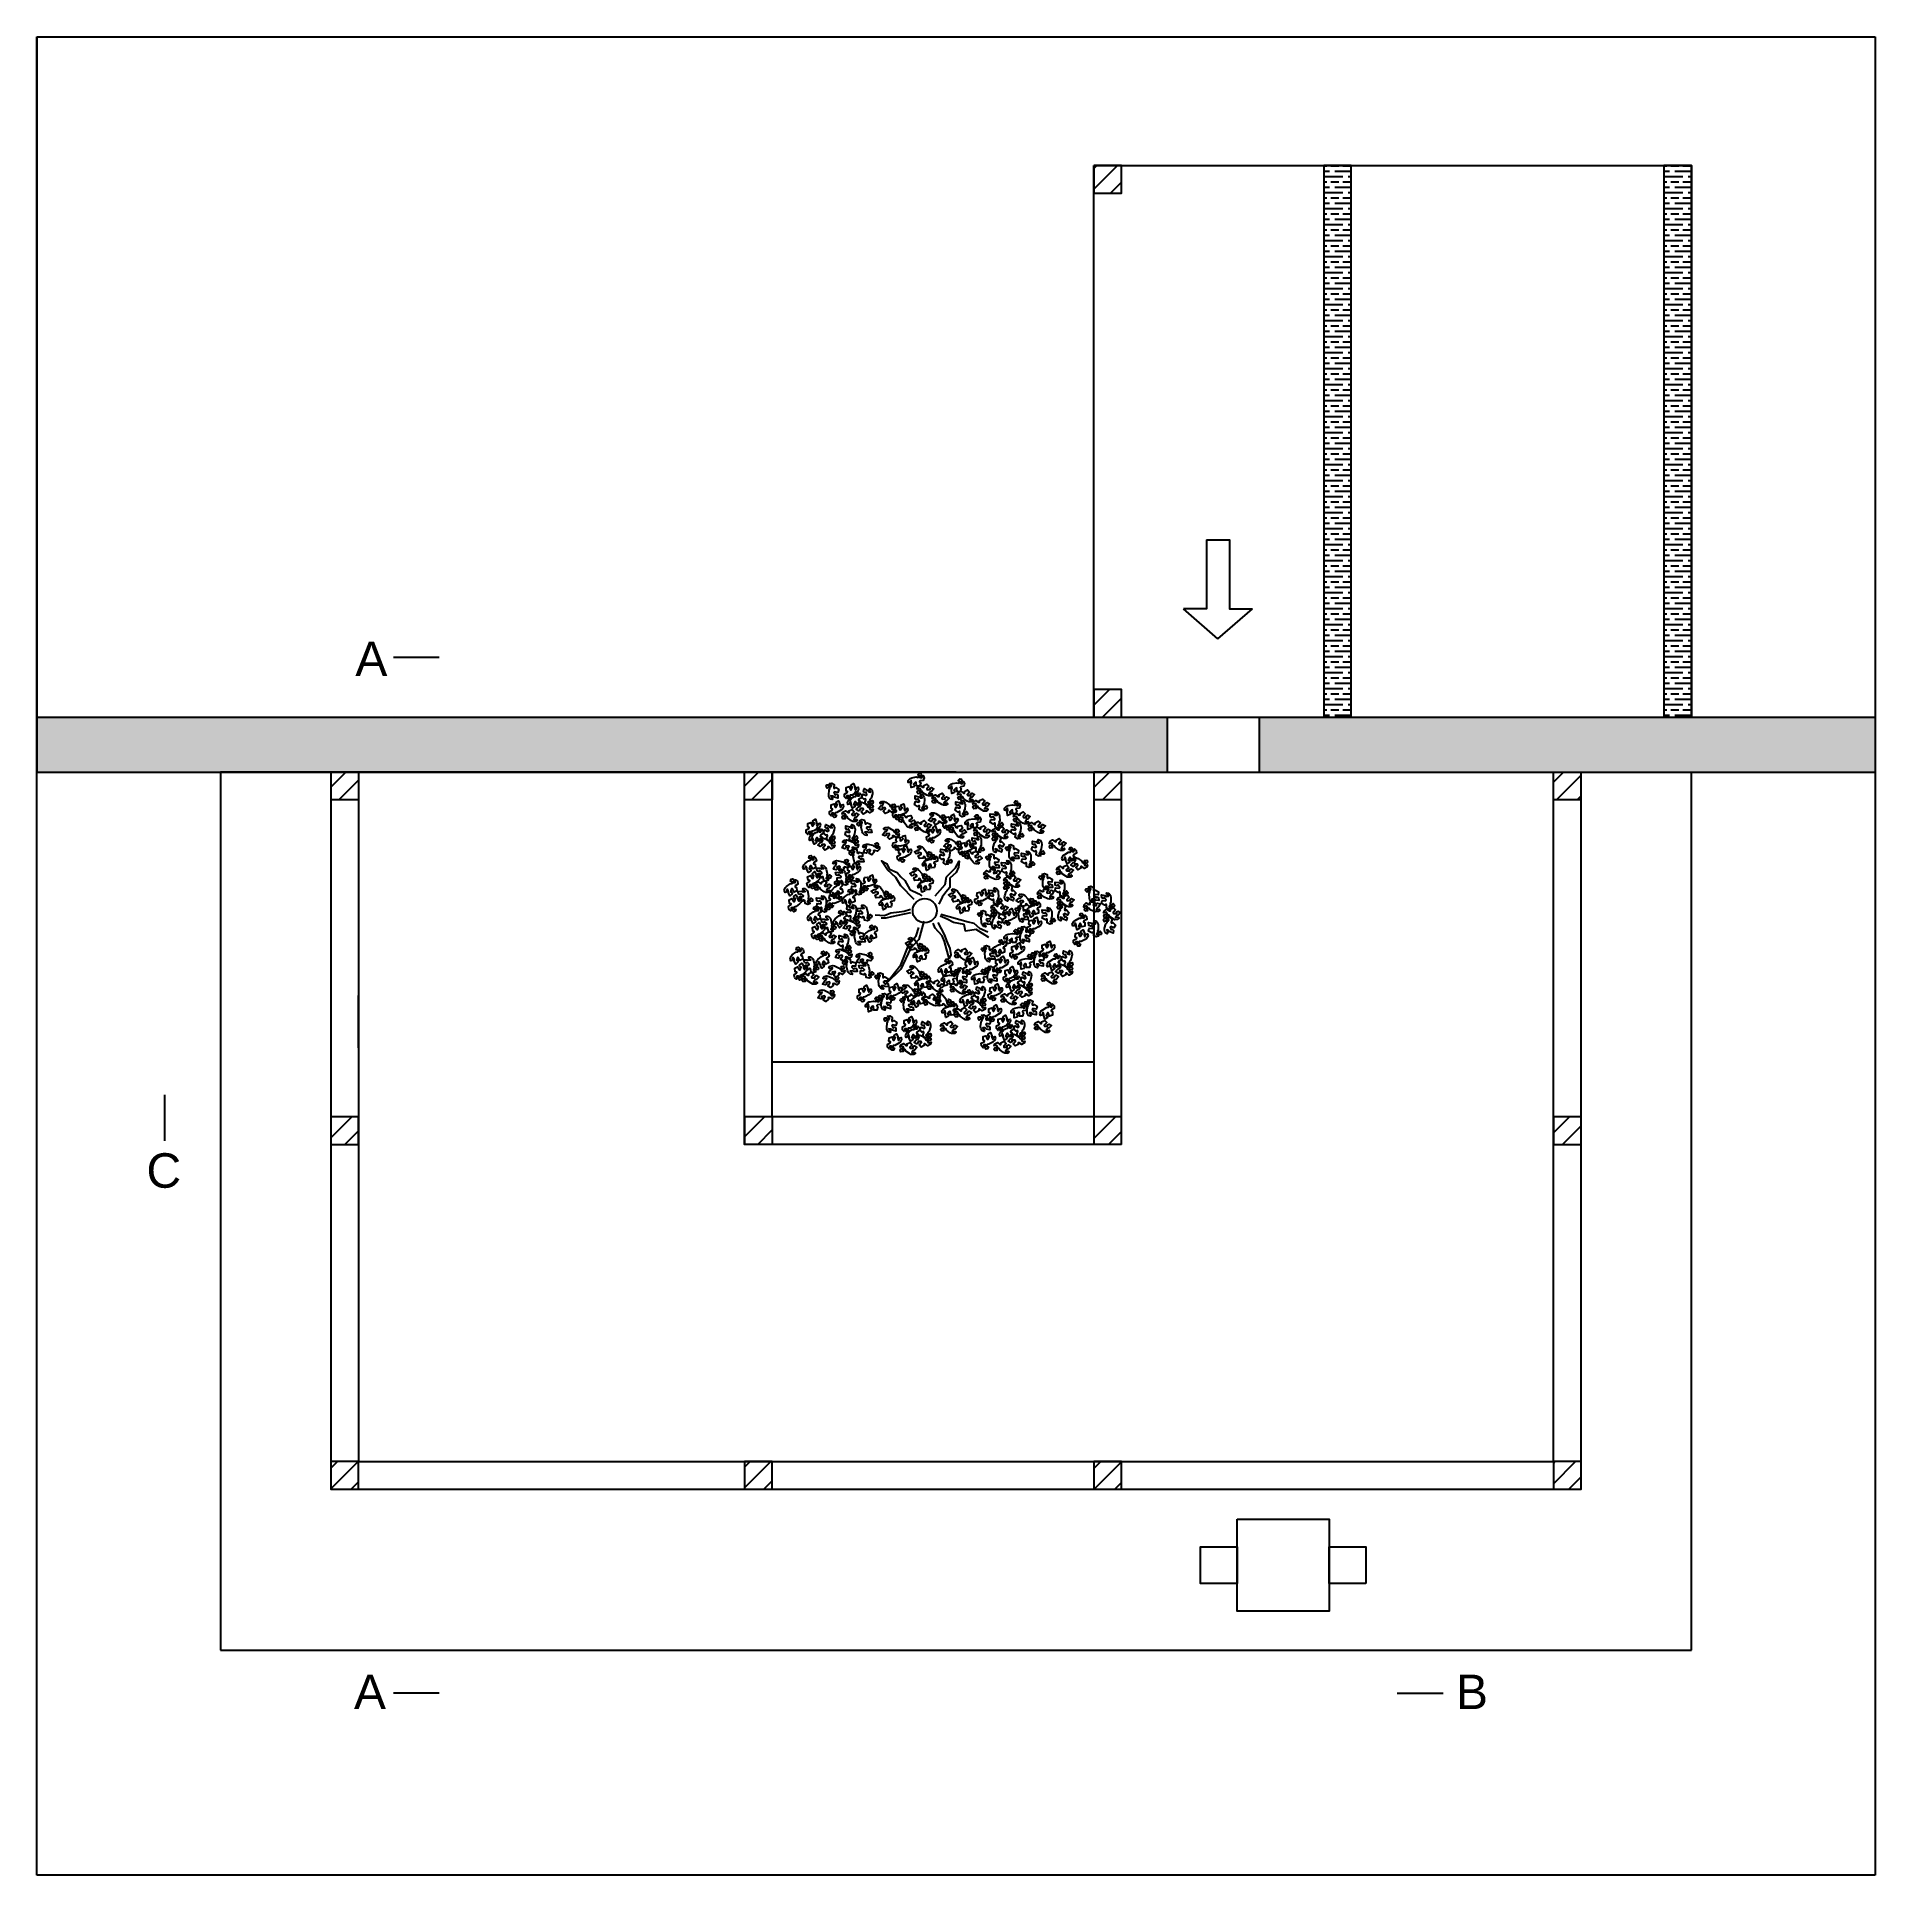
# Model space of a CAD drawing. Header units: centimetres. Extents: x -3096 to 17897, y -3131 to 15798.
# Drawn here: x -3096 to -1096, y 2840 to 4840 of the extents above; entities that cross this region are included whole.
import ezdxf

# ---------------------------------------------------------------- set-up
doc = ezdxf.new("R2010")
doc.units = ezdxf.units.CM
doc.layers.add('alberi', color=74, linetype='Continuous')
doc.styles.get("Standard").update_dxf_attribs({"font": 'arial.ttf'})
pattern_1 = [(45, (-5100.13, -478.695), (-11.22532, 11.22532), [])]

msp = doc.modelspace()

# ---------------------------------------------------------------- texts
at = {"char_height": 37.5, "attachment_point": 1}
for s, insert in [('A', (-2749.2, 4181.7)), ('C', (-2976.4, 3625)), ('A', (-2750.7, 3057.8)), ('B', (-1551.9, 3057.8))]:
    msp.add_mtext_dynamic_manual_height_columns(s, width=44.025, gutter_width=12.5, heights=[0], dxfattribs=dict(at, insert=insert))

# ---------------------------------------------------------------- hatches: boundary and pattern name
at = {"transparency": 33554508}
h = msp.add_hatch(dxfattribs=at)
h.set_pattern_fill('ANSI31', color=256, scale=5)
h.set_pattern_definition(pattern_1)
h.paths.add_polyline_path([(-1915.7, 4699.6), (-1945.7, 4699.6), (-1945.7, 4669.6), (-1915.7, 4669.6)])
h.paths.add_polyline_path([(-1915.7, 4129.6), (-1945.7, 4129.6), (-1945.7, 4099.6), (-1915.7, 4099.6)])
h = msp.add_hatch(dxfattribs=at)
h.set_pattern_fill('GOST_WOOD', color=256, scale=2.9, angle=-90)
h.set_pattern_definition([(0, (-8246.36, -1628.783), (-4e-15, -17.4), [29, -5.8]), (0, (-8252.16, -1634.583), (-4e-15, -17.4), [17.4, -4.35, 8.7, -4.35]), (0, (-8260.86, -1640.383), (-4e-15, -17.4), [29, -5.8])])
h.paths.add_polyline_path([(-1665.7, 4099.6), (-1695.7, 4099.6), (-1695.7, 4699.6), (-1665.7, 4699.6)])
h = msp.add_hatch(dxfattribs=at)
h.set_pattern_fill('GOST_WOOD', color=256, scale=2.9, angle=-90)
h.set_pattern_definition([(0, (-7876.36, -1628.783), (-4e-15, -17.4), [29, -5.8]), (0, (-7882.16, -1634.583), (-4e-15, -17.4), [17.4, -4.35, 8.7, -4.35]), (0, (-7890.86, -1640.383), (-4e-15, -17.4), [29, -5.8])])
h.paths.add_polyline_path([(-1295.7, 4099.6), (-1325.7, 4099.6), (-1325.7, 4699.6), (-1295.7, 4699.6)])
h = msp.add_hatch(dxfattribs=at)
h.set_pattern_fill('GOST_WOOD', color=256, scale=2.9)
h.set_pattern_definition([(90, (-5100.13, -478.695), (17.4, -1e-15), [29, -5.8]), (90, (-5094.33, -484.495), (17.4, -1e-15), [17.4, -4.35, 8.7, -4.35]), (90, (-5088.53, -493.195), (17.4, -1e-15), [29, -5.8])])
h.paths.add_polyline_path([(-3095.7, 4099.6), (-3095.7, 4039.6), (-2657.8, 4039.6), (-2657.8, 4099.6)])
h.paths.add_polyline_path([(-2657.8, 4099.6), (-2657.8, 4039.6), (-2245.7, 4039.6), (-2195.7, 4039.6), (-2095.7, 4039.6), (-1945.7, 4039.6), (-1865.7, 4039.6), (-1865.7, 4099.6)])
h.paths.add_polyline_path([(-1615.6, 4039.6), (-1615.6, 4099.6), (-1765.7, 4099.6), (-1765.7, 4039.6)])
h.paths.add_polyline_path([(-1095.7, 4039.6), (-1095.7, 4099.6), (-1615.6, 4099.6), (-1615.6, 4039.6)])
h = msp.add_hatch(dxfattribs=at)
h.set_pattern_fill('ANSI31', color=256, scale=5)
h.set_pattern_definition(pattern_1)
h.paths.add_polyline_path([(-2745.7, 3664.6), (-2775.7, 3664.6), (-2775.7, 3634.6), (-2745.7, 3634.6)])
h.paths.add_polyline_path([(-2745.7, 4039.6), (-2775.7, 4039.6), (-2775.7, 4009.6), (-2745.7, 4009.6)])
h = msp.add_hatch(dxfattribs=at)
h.set_pattern_fill('ANSI31', color=256, scale=5)
h.set_pattern_definition(pattern_1)
h.paths.add_polyline_path([(-2295.7, 4039.6), (-2325.7, 4039.6), (-2325.7, 4009.6), (-2295.7, 4009.6)])
h.paths.add_polyline_path([(-2295.7, 3664.6), (-2325.7, 3664.6), (-2325.7, 3634.6), (-2295.7, 3634.6)])
h.paths.add_polyline_path([(-1915.7, 3664.6), (-1945.7, 3664.6), (-1945.7, 3634.6), (-1915.7, 3634.6)])
h = msp.add_hatch(dxfattribs=at)
h.set_pattern_fill('ANSI31', color=256, scale=5)
h.set_pattern_definition(pattern_1)
h.paths.add_polyline_path([(-1915.7, 4039.6), (-1945.7, 4039.6), (-1945.7, 4009.6), (-1915.7, 4009.6)])
h = msp.add_hatch(dxfattribs=at)
h.set_pattern_fill('ANSI31', color=256, scale=5)
h.set_pattern_definition(pattern_1)
h.paths.add_polyline_path([(-1445.7, 4009.6), (-1415.7, 4009.6), (-1415.7, 4039.6), (-1445.7, 4039.6)])
h.paths.add_polyline_path([(-1445.7, 3634.6), (-1415.7, 3634.6), (-1415.7, 3664.6), (-1445.7, 3664.6)])
h = msp.add_hatch(dxfattribs=at)
h.set_pattern_fill('ANSI31', color=256, scale=5)
h.set_pattern_definition(pattern_1)
h.paths.add_polyline_path([(-2745.7, 3289.6), (-2775.7, 3289.6), (-2775.7, 3259.6), (-2745.7, 3259.6)])
h = msp.add_hatch(dxfattribs=at)
h.set_pattern_fill('ANSI31', color=256, scale=5)
h.set_pattern_definition(pattern_1)
h.paths.add_polyline_path([(-2295.7, 3289.6), (-2325.7, 3289.6), (-2325.7, 3259.6), (-2295.7, 3259.6)])
h = msp.add_hatch(dxfattribs=at)
h.set_pattern_fill('ANSI31', color=256, scale=5)
h.set_pattern_definition(pattern_1)
h.paths.add_polyline_path([(-1915.7, 3289.6), (-1945.7, 3289.6), (-1945.7, 3259.6), (-1915.7, 3259.6)])
h = msp.add_hatch(dxfattribs=at)
h.set_pattern_fill('ANSI31', color=256, scale=5)
h.set_pattern_definition(pattern_1)
h.paths.add_polyline_path([(-1415.7, 3289.6), (-1445.7, 3289.6), (-1445.7, 3259.6), (-1415.7, 3259.6)])

# ---------------------------------------------------------------- linework, layer by layer
for p, q in [((-3095.7, 2839.6), (-3095.7, 4839.6)), ((-3095.7, 4839.6), (-3095.7, 4039.6)), ((-3095.7, 4839.6), (-1095.7, 4839.6)), ((-1095.7, 4839.6), (-1095.7, 2839.6)), ((-1945.7, 4099.6), (-1945.7, 4699.6)), ((-1945.7, 4699.6), (-1645.7, 4699.6)), ((-1695.7, 4699.6), (-1665.7, 4699.6)), ((-1810.8, 4184.8), (-1848.3, 4217.4)), ((-1810.8, 4184.8), (-1773.3, 4217.4)), ((-2657.8, 4164.5), (-2707.8, 4164.5)), ((-3095.7, 4039.6), (-3095.7, 4099.6)), ((-3095.7, 4099.6), (-1095.7, 4099.6)), ((-1865.7, 4039.6), (-1865.7, 4099.6)), ((-1765.7, 4039.6), (-1765.7, 4099.6)), ((-3095.7, 4039.6), (-1095.7, 4039.6)), ((-2745.7, 4039.6), (-2895.7, 4039.6)), ((-2895.7, 4039.6), (-2895.7, 3084.6)), ((-2745.7, 4039.6), (-2775.7, 4039.6)), ((-2245.7, 4039.6), (-2745.7, 4039.6)), ((-2745.7, 4039.6), (-2745.7, 3389.6)), ((-2745.7, 4039.6), (-2745.7, 3289.6)), ((-2095.7, 4039.6), (-2595.7, 4039.6)), ((-2325.7, 3634.6), (-2325.7, 4039.6)), ((-2195.7, 4039.6), (-2295.7, 4039.6)), ((-2295.7, 4039.6), (-2295.7, 4009.6)), ((-2095.7, 4039.6), (-2195.7, 4039.6)), ((-2095.7, 4039.6), (-1945.7, 4039.6)), ((-1945.7, 4039.6), (-1945.7, 3664.6)), ((-1915.7, 4039.6), (-1945.7, 4039.6)), ((-1915.7, 4039.6), (-1945.7, 4039.6)), ((-1915.7, 3634.6), (-1915.7, 4039.6)), ((-1445.7, 3289.6), (-1445.7, 4039.6)), ((-1295.7, 3084.6), (-1295.7, 4039.6)), ((-2745.7, 4009.6), (-2775.7, 4009.6)), ((-2295.7, 4009.6), (-2325.7, 4009.6)), ((-1915.7, 4009.6), (-1945.7, 4009.6)), ((-1415.7, 4009.6), (-1445.7, 4009.6)), ((-2745.7, 3739.6), (-2745.7, 3796.7)), ((-2295.7, 3724.6), (-1945.7, 3724.6)), ((-2956.5, 3638.5), (-2956.5, 3688.5)), ((-2325.7, 3664.6), (-2325.7, 3634.6)), ((-2295.7, 3664.6), (-2325.7, 3664.6)), ((-2295.7, 3664.6), (-2295.7, 3634.6)), ((-1915.7, 3664.6), (-1945.7, 3664.6)), ((-1945.7, 3664.6), (-1945.7, 3634.6)), ((-2745.7, 3389.6), (-2745.7, 3289.6)), ((-2775.7, 3289.6), (-2775.7, 3259.6)), ((-2745.7, 3289.6), (-2095.7, 3289.6)), ((-2095.7, 3289.6), (-1445.7, 3289.6)), ((-2895.7, 3084.6), (-1295.7, 3084.6)), ((-2657.8, 3037.6), (-2707.8, 3037.6)), ((-1615.6, 3037.6), (-1565.6, 3037.6)), ((-1095.7, 2839.6), (-3095.7, 2839.6))]:
    msp.add_line(p, q)
for points in [[(-1945.7, 4699.6), (-1945.7, 4669.6), (-1915.7, 4669.6), (-1915.7, 4699.6), (-1945.7, 4699.6)], [(-1645.7, 4699.6), (-1645.7, 4699.6), (-1295.7, 4699.6), (-1295.7, 4099.6)], [(-1823.3, 4292.4), (-1823.3, 4217.4), (-1848.3, 4217.4)], [(-1823.3, 4292.4), (-1798.3, 4292.4), (-1798.3, 4217.4), (-1773.3, 4217.4)], [(-1945.7, 4129.6), (-1945.7, 4099.6), (-1915.7, 4099.6), (-1915.7, 4129.6), (-1945.7, 4129.6)], [(-2775.7, 4039.6), (-2775.7, 3259.6), (-1415.7, 3259.6), (-1415.7, 4039.6)], [(-1945.7, 3664.6), (-1945.7, 3664.6), (-2295.7, 3664.6), (-2295.7, 4039.6)], [(-1915.7, 3634.6), (-1915.7, 3634.6), (-2325.7, 3634.6), (-2325.7, 3634.6)], [(-1789.9, 3227), (-1689.9, 3227), (-1689.9, 3127), (-1789.9, 3127), (-1789.9, 3227)], [(-1789.9, 3157), (-1829.9, 3157), (-1829.9, 3197), (-1789.9, 3197), (-1789.9, 3157)], [(-1649.9, 3157), (-1689.9, 3157), (-1689.9, 3197), (-1649.9, 3197), (-1649.9, 3157)]]:
    msp.add_lwpolyline(points)
for points in [[(-1665.7, 4699.6), (-1695.7, 4699.6), (-1695.7, 4099.6), (-1665.7, 4099.6)], [(-1295.7, 4699.6), (-1325.7, 4699.6), (-1325.7, 4099.6), (-1295.7, 4099.6)], [(-2745.7, 3664.6), (-2775.7, 3664.6), (-2775.7, 3634.6), (-2745.7, 3634.6)], [(-1415.7, 3664.6), (-1445.7, 3664.6), (-1445.7, 3634.6), (-1415.7, 3634.6)], [(-2745.7, 3289.6), (-2775.7, 3289.6), (-2775.7, 3259.6), (-2745.7, 3259.6)], [(-2295.7, 3289.6), (-2325.7, 3289.6), (-2325.7, 3259.6), (-2295.7, 3259.6)], [(-1915.7, 3289.6), (-1945.7, 3289.6), (-1945.7, 3259.6), (-1915.7, 3259.6)], [(-1415.7, 3289.6), (-1445.7, 3289.6), (-1445.7, 3259.6), (-1415.7, 3259.6)]]:
    msp.add_lwpolyline(points, close=True)
at = {"layer": 'alberi'}
for points in [[(-2232.5, 4010.4), (-2234, 4013.2), (-2234.2, 4015.1), (-2233.7, 4020), (-2232.8, 4021.8), (-2234.3, 4023.6), (-2235.7, 4022.1), (-2237, 4024.2), (-2236.3, 4025.7), (-2234.5, 4025.8), (-2234.5, 4025.8), (-2232.2, 4023.5), (-2231.2, 4025), (-2233.2, 4027.4), (-2230.7, 4027.8), (-2228.1, 4026.2), (-2228.5, 4022.9), (-2227.9, 4021.9), (-2226.4, 4022.8), (-2226.4, 4022.8), (-2223.3, 4020.6), (-2224.3, 4017.5), (-2228, 4018.3), (-2228.6, 4017.5), (-2227, 4014.7), (-2225.8, 4015.5), (-2224.2, 4014.5), (-2224.2, 4011.4), (-2227.9, 4012.3), (-2229.4, 4013.4), (-2231.7, 4013.7), (-2229.9, 4011), (-2230.4, 4009.8)], [(-2201.6, 4021.1), (-2203, 4018.3), (-2204.5, 4017), (-2208.8, 4014.7), (-2210.8, 4014.4), (-2211.4, 4012.2), (-2209.4, 4011.8), (-2210.4, 4009.6), (-2212, 4009.3), (-2213.2, 4010.8), (-2213.2, 4010.8), (-2212.5, 4014), (-2214.4, 4013.9), (-2215.2, 4010.9), (-2216.9, 4012.7), (-2217.1, 4015.8), (-2214.1, 4017.3), (-2213.6, 4018.5), (-2215.2, 4019.1), (-2215.2, 4019.1), (-2215.2, 4023), (-2212, 4023.9), (-2210.6, 4020.4), (-2209.6, 4020.3), (-2208.2, 4023.2), (-2209.6, 4023.7), (-2209.7, 4025.6), (-2207.1, 4027.4), (-2205.7, 4023.8), (-2205.8, 4021.9), (-2204.7, 4019.9), (-2203.5, 4022.9), (-2202.2, 4023.2)], [(-2187.3, 4020.9), (-2186.4, 4018), (-2186.6, 4016), (-2188.1, 4011.3), (-2189.4, 4009.7), (-2188.3, 4007.7), (-2186.6, 4008.9), (-2185.7, 4006.6), (-2186.7, 4005.2), (-2188.5, 4005.5), (-2188.5, 4005.5), (-2190.3, 4008.2), (-2191.6, 4006.9), (-2190.1, 4004.2), (-2192.6, 4004.3), (-2194.9, 4006.4), (-2193.8, 4009.6), (-2194.2, 4010.7), (-2195.8, 4010.1), (-2195.8, 4010.1), (-2198.4, 4012.9), (-2196.8, 4015.7), (-2193.4, 4014.2), (-2192.6, 4014.8), (-2193.6, 4017.9), (-2194.9, 4017.3), (-2196.3, 4018.7), (-2195.6, 4021.7), (-2192.2, 4020.1), (-2191, 4018.6), (-2188.8, 4018), (-2190, 4021), (-2189.3, 4022)], [(-2147.7, 4030.6), (-2145.5, 4032.8), (-2143.7, 4033.4), (-2138.9, 4034.4), (-2136.8, 4033.9), (-2135.6, 4035.9), (-2137.4, 4036.8), (-2135.7, 4038.6), (-2134.1, 4038.4), (-2133.5, 4036.7), (-2133.5, 4036.7), (-2135.1, 4033.8), (-2133.3, 4033.3), (-2131.6, 4035.9), (-2130.5, 4033.6), (-2131.3, 4030.6), (-2134.6, 4030.1), (-2135.4, 4029.2), (-2134.1, 4028.1), (-2134.1, 4028.1), (-2135.4, 4024.4), (-2138.7, 4024.6), (-2138.9, 4028.4), (-2139.8, 4028.8), (-2142.1, 4026.4), (-2141, 4025.5), (-2141.5, 4023.7), (-2144.5, 4022.8), (-2144.7, 4026.6), (-2144, 4028.4), (-2144.4, 4030.6), (-2146.5, 4028.2), (-2147.8, 4028.3)], [(-2122.7, 4013.7), (-2125.8, 4013.7), (-2127.6, 4014.5), (-2131.7, 4017.1), (-2132.9, 4018.9), (-2135.2, 4018.3), (-2134.5, 4016.4), (-2137, 4016.2), (-2138, 4017.6), (-2137.2, 4019.2), (-2137.2, 4019.2), (-2134.1, 4020.2), (-2135, 4021.8), (-2138, 4021.1), (-2137.2, 4023.5), (-2134.6, 4025.1), (-2131.8, 4023.1), (-2130.6, 4023.2), (-2130.8, 4025), (-2130.8, 4025), (-2127.3, 4026.7), (-2125.1, 4024.3), (-2127.5, 4021.4), (-2127.1, 4020.5), (-2123.8, 4020.6), (-2124.1, 4022.1), (-2122.4, 4023), (-2119.7, 4021.5), (-2122.2, 4018.6), (-2123.9, 4017.9), (-2125.2, 4016), (-2122, 4016.3), (-2121.1, 4015.3)], [(-2103.6, 4024.3), (-2101.3, 4026.5), (-2099.5, 4027.1), (-2094.7, 4028.1), (-2092.6, 4027.6), (-2091.4, 4029.6), (-2093.2, 4030.5), (-2091.6, 4032.3), (-2089.9, 4032.1), (-2089.3, 4030.4), (-2089.3, 4030.4), (-2090.9, 4027.5), (-2089.1, 4027), (-2087.4, 4029.6), (-2086.4, 4027.3), (-2087.1, 4024.3), (-2090.4, 4023.8), (-2091.3, 4022.9), (-2090, 4021.8), (-2090, 4021.8), (-2091.2, 4018.1), (-2094.5, 4018.3), (-2094.7, 4022.1), (-2095.7, 4022.5), (-2098, 4020.1), (-2096.8, 4019.2), (-2097.3, 4017.4), (-2100.3, 4016.5), (-2100.5, 4020.3), (-2099.8, 4022.1), (-2100.2, 4024.3), (-2102.3, 4021.9), (-2103.6, 4022)], [(-2078.6, 4007.4), (-2081.7, 4007.4), (-2083.5, 4008.2), (-2087.6, 4010.8), (-2088.7, 4012.6), (-2091, 4012), (-2090.4, 4010.1), (-2092.8, 4009.9), (-2093.8, 4011.3), (-2093.1, 4012.9), (-2093.1, 4012.9), (-2089.9, 4013.9), (-2090.8, 4015.5), (-2093.9, 4014.8), (-2093, 4017.2), (-2090.4, 4018.8), (-2087.7, 4016.8), (-2086.5, 4016.9), (-2086.6, 4018.7), (-2086.6, 4018.7), (-2083.2, 4020.4), (-2080.9, 4018), (-2083.4, 4015.1), (-2083, 4014.2), (-2079.7, 4014.3), (-2079.9, 4015.8), (-2078.2, 4016.7), (-2075.5, 4015.2), (-2078, 4012.3), (-2079.8, 4011.6), (-2081, 4009.7), (-2077.8, 4010), (-2077, 4009)], [(-2218, 4002.1), (-2219.4, 3999.4), (-2220.9, 3998.1), (-2225.2, 3995.7), (-2227.3, 3995.5), (-2227.8, 3993.3), (-2225.8, 3992.9), (-2226.8, 3990.7), (-2228.4, 3990.4), (-2229.6, 3991.8), (-2229.6, 3991.8), (-2228.9, 3995.1), (-2230.8, 3995), (-2231.6, 3992), (-2233.3, 3993.8), (-2233.5, 3996.9), (-2230.5, 3998.4), (-2230.1, 3999.5), (-2231.6, 4000.2), (-2231.6, 4000.2), (-2231.6, 4004.1), (-2228.4, 4005), (-2227, 4001.4), (-2226, 4001.4), (-2224.6, 4004.3), (-2226, 4004.8), (-2226.1, 4006.7), (-2223.5, 4008.5), (-2222.1, 4004.9), (-2222.2, 4003), (-2221.1, 4001), (-2219.9, 4004), (-2218.6, 4004.3)], [(-2213.8, 4006.7), (-2212.4, 4009.4), (-2210.9, 4010.7), (-2206.6, 4013), (-2204.5, 4013.3), (-2204, 4015.5), (-2206, 4015.9), (-2205, 4018.1), (-2203.3, 4018.3), (-2202.2, 4016.9), (-2202.2, 4016.9), (-2202.9, 4013.7), (-2201, 4013.8), (-2200.2, 4016.8), (-2198.5, 4014.9), (-2198.3, 4011.8), (-2201.3, 4010.3), (-2201.8, 4009.2), (-2200.2, 4008.5), (-2200.2, 4008.5), (-2200.2, 4004.7), (-2203.4, 4003.8), (-2204.8, 4007.3), (-2205.8, 4007.4), (-2207.2, 4004.5), (-2205.8, 4004), (-2205.8, 4002), (-2208.4, 4000.3), (-2209.7, 4003.9), (-2209.6, 4005.8), (-2210.7, 4007.8), (-2211.9, 4004.8), (-2213.2, 4004.5)], [(-2201.1, 4007), (-2198, 4006.9), (-2196.2, 4006.1), (-2192.2, 4003.4), (-2191.1, 4001.6), (-2188.8, 4002.1), (-2189.4, 4004.1), (-2187, 4004.2), (-2186, 4002.8), (-2186.7, 4001.2), (-2186.7, 4001.2), (-2189.9, 4000.3), (-2189, 3998.7), (-2186, 3999.3), (-2186.8, 3996.9), (-2189.5, 3995.4), (-2192.2, 3997.4), (-2193.4, 3997.3), (-2193.3, 3995.6), (-2193.3, 3995.6), (-2196.8, 3993.9), (-2199, 3996.3), (-2196.5, 3999.1), (-2196.8, 4000.1), (-2200.1, 4000.1), (-2199.9, 3998.6), (-2201.6, 3997.7), (-2204.3, 3999.2), (-2201.8, 4002), (-2200, 4002.8), (-2198.7, 4004.6), (-2201.9, 4004.4), (-2202.8, 4005.4)], [(-2176.8, 4007.8), (-2173.7, 4007.6), (-2171.9, 4006.8), (-2167.9, 4003.9), (-2166.9, 4002.1), (-2164.6, 4002.6), (-2165.1, 4004.5), (-2162.7, 4004.6), (-2161.8, 4003.2), (-2162.6, 4001.6), (-2162.6, 4001.6), (-2165.7, 4000.8), (-2164.9, 3999.1), (-2161.8, 3999.7), (-2162.8, 3997.3), (-2165.5, 3995.9), (-2168.1, 3997.9), (-2169.3, 3997.9), (-2169.3, 3996.2), (-2169.3, 3996.2), (-2172.8, 3994.6), (-2175, 3997.1), (-2172.3, 3999.8), (-2172.7, 4000.8), (-2176, 4000.8), (-2175.8, 3999.4), (-2177.5, 3998.5), (-2180.2, 4000.1), (-2177.6, 4002.9), (-2175.8, 4003.5), (-2174.4, 4005.4), (-2177.7, 4005.2), (-2178.5, 4006.3)], [(-2148.1, 3998), (-2149.9, 3995.5), (-2151.6, 3994.6), (-2156.2, 3992.9), (-2158.3, 3993.1), (-2159.3, 3990.9), (-2157.3, 3990.3), (-2158.7, 3988.2), (-2160.3, 3988.2), (-2161.2, 3989.8), (-2161.2, 3989.8), (-2160.1, 3992.9), (-2161.9, 3993.1), (-2163.2, 3990.3), (-2164.6, 3992.4), (-2164.3, 3995.5), (-2161.1, 3996.5), (-2160.4, 3997.5), (-2161.9, 3998.4), (-2161.9, 3998.4), (-2161.2, 4002.2), (-2157.9, 4002.6), (-2157.1, 3998.9), (-2156.1, 3998.6), (-2154.2, 4001.3), (-2155.5, 4002), (-2155.3, 4003.9), (-2152.4, 4005.2), (-2151.7, 4001.5), (-2152.1, 3999.6), (-2151.4, 3997.5), (-2149.7, 4000.2), (-2148.4, 4000.3)], [(-2131.7, 4014.9), (-2130.2, 4012.1), (-2130, 4010.2), (-2130.3, 4005.3), (-2131.3, 4003.4), (-2129.7, 4001.7), (-2128.3, 4003.2), (-2127, 4001.2), (-2127.7, 3999.7), (-2129.5, 3999.5), (-2129.5, 3999.5), (-2131.8, 4001.8), (-2132.8, 4000.2), (-2130.7, 3997.9), (-2133.2, 3997.5), (-2135.9, 3999), (-2135.5, 4002.3), (-2136.2, 4003.3), (-2137.6, 4002.4), (-2137.6, 4002.4), (-2140.8, 4004.5), (-2139.9, 4007.7), (-2136.1, 4006.9), (-2135.5, 4007.7), (-2137.2, 4010.5), (-2138.4, 4009.6), (-2140, 4010.6), (-2140, 4013.7), (-2136.3, 4012.9), (-2134.8, 4011.8), (-2132.5, 4011.6), (-2134.3, 4014.3), (-2133.9, 4015.5)], [(-2106.3, 4003.6), (-2109.4, 4003.6), (-2111.2, 4004.4), (-2115.3, 4007.1), (-2116.5, 4008.8), (-2118.8, 4008.3), (-2118.1, 4006.3), (-2120.5, 4006.1), (-2121.6, 4007.5), (-2120.8, 4009.2), (-2120.8, 4009.2), (-2117.7, 4010.1), (-2118.6, 4011.7), (-2121.6, 4011), (-2120.8, 4013.4), (-2118.2, 4015), (-2115.4, 4013.1), (-2114.2, 4013.1), (-2114.3, 4014.9), (-2114.3, 4014.9), (-2110.9, 4016.6), (-2108.6, 4014.2), (-2111.1, 4011.4), (-2110.7, 4010.4), (-2107.4, 4010.5), (-2107.7, 4012), (-2106, 4012.9), (-2103.3, 4011.4), (-2105.8, 4008.6), (-2107.5, 4007.8), (-2108.8, 4005.9), (-2105.6, 4006.2), (-2104.7, 4005.2)], [(-2087.6, 4008.5), (-2086, 4005.8), (-2085.8, 4003.9), (-2086.2, 3999), (-2087.1, 3997.1), (-2085.6, 3995.4), (-2084.2, 3996.9), (-2082.8, 3994.9), (-2083.5, 3993.4), (-2085.3, 3993.2), (-2085.3, 3993.2), (-2087.7, 3995.5), (-2088.6, 3993.9), (-2086.6, 3991.6), (-2089.1, 3991.1), (-2091.7, 3992.7), (-2091.4, 3996), (-2092, 3997), (-2093.5, 3996.1), (-2093.5, 3996.1), (-2096.6, 3998.2), (-2095.7, 4001.4), (-2092, 4000.6), (-2091.3, 4001.4), (-2093, 4004.2), (-2094.2, 4003.3), (-2095.8, 4004.3), (-2095.9, 4007.4), (-2092.1, 4006.6), (-2090.6, 4005.5), (-2088.4, 4005.3), (-2090.2, 4008), (-2089.7, 4009.2)], [(-2062.2, 3997.3), (-2065.3, 3997.3), (-2067.1, 3998.1), (-2071.2, 4000.8), (-2072.3, 4002.5), (-2074.6, 4002), (-2073.9, 4000), (-2076.4, 3999.8), (-2077.4, 4001.2), (-2076.6, 4002.8), (-2076.6, 4002.8), (-2073.5, 4003.8), (-2074.4, 4005.4), (-2077.5, 4004.7), (-2076.6, 4007.1), (-2074, 4008.7), (-2071.3, 4006.8), (-2070.1, 4006.8), (-2070.2, 4008.6), (-2070.2, 4008.6), (-2066.8, 4010.3), (-2064.5, 4007.9), (-2067, 4005), (-2066.6, 4004.1), (-2063.3, 4004.2), (-2063.5, 4005.7), (-2061.8, 4006.6), (-2059.1, 4005.1), (-2061.6, 4002.3), (-2063.3, 4001.5), (-2064.6, 3999.6), (-2061.4, 3999.9), (-2060.6, 3998.9)], [(-2043, 4000.3), (-2040.8, 4002.5), (-2038.9, 4003.2), (-2034.1, 4004.1), (-2032.1, 4003.7), (-2030.8, 4005.6), (-2032.6, 4006.6), (-2031, 4008.4), (-2029.3, 4008.1), (-2028.7, 4006.4), (-2028.7, 4006.4), (-2030.3, 4003.6), (-2028.6, 4003), (-2026.8, 4005.6), (-2025.8, 4003.3), (-2026.6, 4000.4), (-2029.9, 3999.9), (-2030.7, 3999), (-2029.4, 3997.8), (-2029.4, 3997.8), (-2030.7, 3994.2), (-2033.9, 3994.3), (-2034.1, 3998.1), (-2035.1, 3998.5), (-2037.4, 3996.1), (-2036.2, 3995.2), (-2036.8, 3993.4), (-2039.8, 3992.6), (-2040, 3996.4), (-2039.2, 3998.1), (-2039.6, 4000.4), (-2041.7, 3997.9), (-2043, 3998.1)], [(-2243.2, 3982), (-2244.6, 3979.2), (-2246.2, 3978), (-2250.4, 3975.6), (-2252.5, 3975.3), (-2253.1, 3973.1), (-2251, 3972.7), (-2252, 3970.5), (-2253.7, 3970.3), (-2254.8, 3971.7), (-2254.8, 3971.7), (-2254.2, 3974.9), (-2256, 3974.8), (-2256.8, 3971.8), (-2258.6, 3973.7), (-2258.8, 3976.7), (-2255.8, 3978.3), (-2255.3, 3979.4), (-2256.9, 3980.1), (-2256.9, 3980.1), (-2256.8, 3983.9), (-2253.7, 3984.8), (-2252.3, 3981.3), (-2251.3, 3981.2), (-2249.8, 3984.2), (-2251.2, 3984.6), (-2251.3, 3986.6), (-2248.7, 3988.3), (-2247.3, 3984.7), (-2247.5, 3982.8), (-2246.4, 3980.9), (-2245.1, 3983.8), (-2243.9, 3984.1)], [(-2228.9, 3981.9), (-2228, 3978.9), (-2228.3, 3976.9), (-2229.7, 3972.2), (-2231.1, 3970.6), (-2229.9, 3968.6), (-2228.2, 3969.8), (-2227.4, 3967.5), (-2228.4, 3966.2), (-2230.2, 3966.4), (-2230.2, 3966.4), (-2231.9, 3969.2), (-2233.2, 3967.8), (-2231.8, 3965.1), (-2234.3, 3965.2), (-2236.5, 3967.3), (-2235.4, 3970.5), (-2235.9, 3971.6), (-2237.5, 3971), (-2237.5, 3971), (-2240.1, 3973.8), (-2238.5, 3976.7), (-2235, 3975.1), (-2234.2, 3975.7), (-2235.2, 3978.9), (-2236.6, 3978.2), (-2238, 3979.6), (-2237.3, 3982.6), (-2233.8, 3981), (-2232.6, 3979.5), (-2230.4, 3978.9), (-2231.6, 3981.9), (-2230.9, 3983)], [(-2204.7, 3985.8), (-2207.8, 3986), (-2209.5, 3986.8), (-2213.5, 3989.7), (-2214.6, 3991.4), (-2216.9, 3991), (-2216.3, 3989), (-2218.8, 3989), (-2219.7, 3990.4), (-2218.9, 3992), (-2218.9, 3992), (-2215.7, 3992.8), (-2216.6, 3994.4), (-2219.6, 3993.9), (-2218.7, 3996.2), (-2216, 3997.7), (-2213.3, 3995.7), (-2212.1, 3995.7), (-2212.2, 3997.4), (-2212.2, 3997.4), (-2208.7, 3999), (-2206.5, 3996.5), (-2209.1, 3993.8), (-2208.8, 3992.8), (-2205.5, 3992.8), (-2205.6, 3994.2), (-2203.9, 3995.1), (-2201.3, 3993.5), (-2203.9, 3990.7), (-2205.7, 3990.1), (-2207, 3988.2), (-2203.8, 3988.4), (-2203, 3987.4)], [(-2207.1, 3981.9), (-2205.6, 3979.2), (-2205.5, 3977.2), (-2206, 3972.4), (-2207, 3970.5), (-2205.5, 3968.8), (-2204, 3970.2), (-2202.7, 3968.2), (-2203.5, 3966.6), (-2205.3, 3966.5), (-2205.3, 3966.5), (-2207.6, 3968.9), (-2208.6, 3967.3), (-2206.6, 3964.9), (-2209.1, 3964.6), (-2211.7, 3966.2), (-2211.2, 3969.5), (-2211.9, 3970.6), (-2213.4, 3969.6), (-2213.4, 3969.6), (-2216.4, 3971.9), (-2215.4, 3975), (-2211.7, 3974.1), (-2211.1, 3974.9), (-2212.7, 3977.8), (-2213.9, 3976.9), (-2215.5, 3978), (-2215.4, 3981.1), (-2211.7, 3980.2), (-2210.2, 3979), (-2208, 3978.7), (-2209.7, 3981.4), (-2209.2, 3982.6)], [(-2194.9, 3970.9), (-2197.1, 3973.1), (-2197.9, 3974.9), (-2198.8, 3979.7), (-2198.4, 3981.7), (-2200.4, 3983), (-2201.3, 3981.1), (-2203.1, 3982.8), (-2202.9, 3984.4), (-2201.2, 3985.1), (-2201.2, 3985.1), (-2198.3, 3983.5), (-2197.8, 3985.2), (-2200.4, 3987), (-2198.1, 3988), (-2195.1, 3987.3), (-2194.6, 3984), (-2193.7, 3983.2), (-2192.5, 3984.5), (-2192.5, 3984.5), (-2188.9, 3983.2), (-2189, 3979.9), (-2192.8, 3979.7), (-2193.2, 3978.8), (-2190.8, 3976.5), (-2189.9, 3977.7), (-2188.1, 3977.1), (-2187.2, 3974.1), (-2191, 3973.9), (-2192.8, 3974.6), (-2195, 3974.2), (-2192.6, 3972.1), (-2192.7, 3970.8)], [(-2144.9, 3978.6), (-2147.8, 3979.7), (-2149.3, 3981), (-2152.2, 3984.9), (-2152.7, 3986.9), (-2155, 3987.2), (-2155.1, 3985.1), (-2157.4, 3985.8), (-2157.9, 3987.4), (-2156.7, 3988.7), (-2156.7, 3988.7), (-2153.4, 3988.5), (-2153.7, 3990.4), (-2156.8, 3990.8), (-2155.2, 3992.7), (-2152.2, 3993.3), (-2150.3, 3990.6), (-2149.1, 3990.3), (-2148.6, 3991.9), (-2148.6, 3991.9), (-2144.8, 3992.4), (-2143.5, 3989.4), (-2146.8, 3987.5), (-2146.8, 3986.5), (-2143.6, 3985.5), (-2143.3, 3986.9), (-2141.4, 3987.3), (-2139.4, 3984.9), (-2142.7, 3983.1), (-2144.6, 3983), (-2146.4, 3981.6), (-2143.3, 3980.8), (-2142.9, 3979.6)], [(-2125.2, 3974.1), (-2128.3, 3974), (-2130.2, 3974.7), (-2134.3, 3977.3), (-2135.5, 3979), (-2137.8, 3978.4), (-2137.1, 3976.4), (-2139.5, 3976.2), (-2140.6, 3977.5), (-2139.9, 3979.2), (-2139.9, 3979.2), (-2136.8, 3980.2), (-2137.7, 3981.8), (-2140.7, 3981.1), (-2140, 3983.5), (-2137.4, 3985.1), (-2134.6, 3983.3), (-2133.4, 3983.4), (-2133.6, 3985.1), (-2133.6, 3985.1), (-2130.2, 3986.9), (-2127.8, 3984.6), (-2130.3, 3981.7), (-2129.8, 3980.8), (-2126.5, 3980.9), (-2126.8, 3982.4), (-2125.2, 3983.4), (-2122.4, 3982), (-2124.8, 3979), (-2126.5, 3978.2), (-2127.7, 3976.3), (-2124.5, 3976.7), (-2123.7, 3975.7)], [(-2112.5, 3975), (-2113.8, 3972.1), (-2115.3, 3970.8), (-2119.5, 3968.3), (-2121.5, 3968), (-2122, 3965.7), (-2120, 3965.4), (-2120.8, 3963.2), (-2122.5, 3962.8), (-2123.7, 3964.2), (-2123.7, 3964.2), (-2123.2, 3967.4), (-2125, 3967.3), (-2125.7, 3964.2), (-2127.5, 3966), (-2127.8, 3969.1), (-2124.9, 3970.7), (-2124.5, 3971.9), (-2126.1, 3972.5), (-2126.1, 3972.5), (-2126.2, 3976.3), (-2123.1, 3977.4), (-2121.6, 3973.9), (-2120.5, 3973.9), (-2119.2, 3976.9), (-2120.7, 3977.3), (-2120.8, 3979.2), (-2118.3, 3981.1), (-2116.8, 3977.6), (-2116.8, 3975.7), (-2115.6, 3973.7), (-2114.5, 3976.8), (-2113.3, 3977.1)], [(-2122.7, 3995.4), (-2119.6, 3995.4), (-2117.8, 3994.6), (-2113.7, 3992), (-2112.5, 3990.2), (-2110.2, 3990.8), (-2110.9, 3992.7), (-2108.5, 3992.9), (-2107.4, 3991.5), (-2108.2, 3989.9), (-2108.2, 3989.9), (-2111.3, 3988.9), (-2110.4, 3987.3), (-2107.4, 3988), (-2108.2, 3985.6), (-2110.8, 3984), (-2113.5, 3986), (-2114.8, 3985.9), (-2114.6, 3984.1), (-2114.6, 3984.1), (-2118, 3982.4), (-2120.3, 3984.8), (-2117.8, 3987.6), (-2118.3, 3988.6), (-2121.5, 3988.5), (-2121.3, 3987), (-2123, 3986.1), (-2125.7, 3987.5), (-2123.2, 3990.4), (-2121.5, 3991.2), (-2120.2, 3993.1), (-2123.4, 3992.8), (-2124.3, 3993.8)], [(-2093.5, 3987.1), (-2095.3, 3984.5), (-2096.9, 3983.4), (-2101.4, 3981.6), (-2103.5, 3981.6), (-2104.3, 3979.4), (-2102.4, 3978.8), (-2103.6, 3976.7), (-2105.3, 3976.7), (-2106.2, 3978.2), (-2106.2, 3978.2), (-2105.2, 3981.3), (-2107.1, 3981.5), (-2108.3, 3978.6), (-2109.7, 3980.6), (-2109.6, 3983.7), (-2106.4, 3984.9), (-2105.8, 3985.9), (-2107.3, 3986.8), (-2107.3, 3986.8), (-2106.8, 3990.6), (-2103.6, 3991.1), (-2102.6, 3987.4), (-2101.6, 3987.3), (-2099.8, 3990), (-2101.2, 3990.7), (-2101, 3992.6), (-2098.2, 3994), (-2097.3, 3990.3), (-2097.6, 3988.4), (-2096.8, 3986.3), (-2095.2, 3989.2), (-2093.9, 3989.3)], [(-2089.4, 3967.9), (-2092.4, 3968.7), (-2093.9, 3970), (-2097, 3973.8), (-2097.6, 3975.8), (-2099.9, 3975.9), (-2099.9, 3973.8), (-2102.3, 3974.4), (-2102.8, 3976), (-2101.6, 3977.3), (-2101.6, 3977.3), (-2098.4, 3977.3), (-2098.8, 3979.1), (-2101.9, 3979.4), (-2100.4, 3981.4), (-2097.4, 3982.2), (-2095.4, 3979.5), (-2094.2, 3979.2), (-2093.8, 3980.9), (-2093.8, 3980.9), (-2090, 3981.6), (-2088.5, 3978.7), (-2091.7, 3976.6), (-2091.6, 3975.6), (-2088.5, 3974.8), (-2088.2, 3976.2), (-2086.4, 3976.7), (-2084.2, 3974.4), (-2087.4, 3972.4), (-2089.3, 3972.2), (-2091.1, 3970.7), (-2087.9, 3970.1), (-2087.4, 3968.9)], [(-2085.9, 3985.2), (-2083.7, 3987.4), (-2081.8, 3988.1), (-2077, 3989), (-2075, 3988.5), (-2073.7, 3990.5), (-2075.5, 3991.4), (-2073.9, 3993.3), (-2072.2, 3993), (-2071.6, 3991.3), (-2071.6, 3991.3), (-2073.2, 3988.4), (-2071.5, 3987.9), (-2069.7, 3990.5), (-2068.7, 3988.2), (-2069.5, 3985.2), (-2072.8, 3984.7), (-2073.6, 3983.8), (-2072.3, 3982.7), (-2072.3, 3982.7), (-2073.6, 3979.1), (-2076.9, 3979.2), (-2077.1, 3983), (-2078, 3983.4), (-2080.3, 3981), (-2079.1, 3980.1), (-2079.7, 3978.3), (-2082.7, 3977.4), (-2082.9, 3981.2), (-2082.1, 3983), (-2082.5, 3985.2), (-2084.6, 3982.8), (-2085.9, 3982.9)], [(-2060.9, 3968.3), (-2064, 3968.3), (-2065.8, 3969.1), (-2069.9, 3971.8), (-2071.1, 3973.5), (-2073.3, 3973), (-2072.7, 3971), (-2075.1, 3970.8), (-2076.1, 3972.2), (-2075.4, 3973.8), (-2075.4, 3973.8), (-2072.2, 3974.8), (-2073.2, 3976.4), (-2076.2, 3975.7), (-2075.4, 3978.1), (-2072.7, 3979.7), (-2070, 3977.8), (-2068.8, 3977.8), (-2068.9, 3979.6), (-2068.9, 3979.6), (-2065.5, 3981.3), (-2063.2, 3978.9), (-2065.7, 3976), (-2065.3, 3975.1), (-2062, 3975.2), (-2062.2, 3976.7), (-2060.6, 3977.6), (-2057.8, 3976.1), (-2060.3, 3973.3), (-2062.1, 3972.5), (-2063.3, 3970.6), (-2060.1, 3970.9), (-2059.3, 3969.9)], [(-2050.5, 3996.2), (-2048.7, 3993.6), (-2048.4, 3991.7), (-2048.2, 3986.8), (-2049, 3984.8), (-2047.3, 3983.3), (-2046, 3984.9), (-2044.5, 3983), (-2045.1, 3981.4), (-2046.8, 3981.1), (-2046.8, 3981.1), (-2049.4, 3983.1), (-2050.2, 3981.5), (-2047.9, 3979.3), (-2050.4, 3978.7), (-2053.2, 3980), (-2053.1, 3983.3), (-2053.9, 3984.3), (-2055.2, 3983.2), (-2055.2, 3983.2), (-2058.6, 3985), (-2057.9, 3988.2), (-2054.1, 3987.8), (-2053.6, 3988.7), (-2055.6, 3991.3), (-2056.6, 3990.3), (-2058.4, 3991.2), (-2058.7, 3994.2), (-2054.9, 3993.8), (-2053.3, 3992.8), (-2051, 3992.8), (-2053.1, 3995.3), (-2052.7, 3996.6)], [(-2040.9, 3967.4), (-2044, 3967.4), (-2045.8, 3968.2), (-2049.9, 3970.8), (-2051.1, 3972.6), (-2053.3, 3972), (-2052.7, 3970.1), (-2055.1, 3969.9), (-2056.1, 3971.2), (-2055.4, 3972.9), (-2055.4, 3972.9), (-2052.2, 3973.8), (-2053.2, 3975.4), (-2056.2, 3974.8), (-2055.4, 3977.2), (-2052.7, 3978.8), (-2050, 3976.8), (-2048.8, 3976.9), (-2048.9, 3978.6), (-2048.9, 3978.6), (-2045.5, 3980.4), (-2043.2, 3978), (-2045.7, 3975.1), (-2045.3, 3974.2), (-2042, 3974.3), (-2042.2, 3975.8), (-2040.6, 3976.7), (-2037.8, 3975.2), (-2040.3, 3972.3), (-2042.1, 3971.6), (-2043.3, 3969.7), (-2040.1, 3970), (-2039.3, 3969)], [(-2027, 3984.6), (-2025.4, 3981.9), (-2025.3, 3979.9), (-2025.6, 3975), (-2026.6, 3973.2), (-2025, 3971.5), (-2023.6, 3973), (-2022.3, 3970.9), (-2023, 3969.4), (-2024.8, 3969.2), (-2024.8, 3969.2), (-2027.1, 3971.5), (-2028.1, 3970), (-2026, 3967.6), (-2028.5, 3967.2), (-2031.2, 3968.7), (-2030.8, 3972), (-2031.5, 3973.1), (-2032.9, 3972.1), (-2032.9, 3972.1), (-2036.1, 3974.3), (-2035.1, 3977.4), (-2031.4, 3976.6), (-2030.8, 3977.4), (-2032.5, 3980.3), (-2033.6, 3979.4), (-2035.3, 3980.4), (-2035.3, 3983.5), (-2031.6, 3982.7), (-2030, 3981.5), (-2027.8, 3981.3), (-2029.6, 3984), (-2029.2, 3985.2)], [(-2018, 3983.5), (-2021.1, 3983.4), (-2022.9, 3984.2), (-2027, 3986.9), (-2028.2, 3988.6), (-2030.4, 3988.1), (-2029.8, 3986.1), (-2032.2, 3986), (-2033.2, 3987.3), (-2032.5, 3989), (-2032.5, 3989), (-2029.3, 3989.9), (-2030.2, 3991.5), (-2033.3, 3990.9), (-2032.5, 3993.2), (-2029.8, 3994.8), (-2027.1, 3992.9), (-2025.9, 3993), (-2026, 3994.7), (-2026, 3994.7), (-2022.6, 3996.4), (-2020.3, 3994.1), (-2022.8, 3991.2), (-2022.4, 3990.2), (-2019.1, 3990.3), (-2019.3, 3991.8), (-2017.7, 3992.7), (-2014.9, 3991.3), (-2017.4, 3988.4), (-2019.2, 3987.6), (-2020.4, 3985.7), (-2017.2, 3986), (-2016.4, 3985)], [(-2001.6, 3973.4), (-2004.7, 3973.3), (-2006.5, 3974.1), (-2010.6, 3976.8), (-2011.8, 3978.5), (-2014, 3978), (-2013.4, 3976), (-2015.8, 3975.9), (-2016.8, 3977.2), (-2016.1, 3978.9), (-2016.1, 3978.9), (-2012.9, 3979.8), (-2013.8, 3981.4), (-2016.9, 3980.8), (-2016.1, 3983.1), (-2013.4, 3984.7), (-2010.7, 3982.8), (-2009.5, 3982.9), (-2009.6, 3984.6), (-2009.6, 3984.6), (-2006.2, 3986.3), (-2003.9, 3984), (-2006.4, 3981.1), (-2006, 3980.2), (-2002.7, 3980.2), (-2002.9, 3981.7), (-2001.3, 3982.7), (-1998.5, 3981.2), (-2001, 3978.3), (-2002.8, 3977.5), (-2004, 3975.6), (-2000.8, 3975.9), (-2000, 3975)], [(-2255.5, 3967.6), (-2254.1, 3970.3), (-2252.5, 3971.6), (-2248.3, 3974), (-2246.2, 3974.2), (-2245.6, 3976.4), (-2247.6, 3976.8), (-2246.6, 3979), (-2245, 3979.3), (-2243.9, 3977.8), (-2243.9, 3977.8), (-2244.5, 3974.6), (-2242.7, 3974.7), (-2241.8, 3977.7), (-2240.1, 3975.8), (-2239.9, 3972.8), (-2242.9, 3971.3), (-2243.4, 3970.1), (-2241.8, 3969.4), (-2241.8, 3969.4), (-2241.9, 3965.6), (-2245, 3964.7), (-2246.4, 3968.3), (-2247.4, 3968.3), (-2248.9, 3965.4), (-2247.5, 3964.9), (-2247.4, 3963), (-2250, 3961.2), (-2251.4, 3964.8), (-2251.2, 3966.7), (-2252.3, 3968.7), (-2253.6, 3965.7), (-2254.8, 3965.4)], [(-2242.8, 3967.9), (-2239.7, 3967.8), (-2237.9, 3967), (-2233.8, 3964.3), (-2232.7, 3962.5), (-2230.4, 3963), (-2231, 3965), (-2228.6, 3965.1), (-2227.6, 3963.7), (-2228.4, 3962.1), (-2228.4, 3962.1), (-2231.5, 3961.2), (-2230.7, 3959.6), (-2227.6, 3960.2), (-2228.5, 3957.8), (-2231.2, 3956.3), (-2233.8, 3958.3), (-2235.1, 3958.2), (-2235, 3956.5), (-2235, 3956.5), (-2238.4, 3954.8), (-2240.6, 3957.2), (-2238.1, 3960.1), (-2238.5, 3961), (-2241.8, 3961), (-2241.6, 3959.5), (-2243.3, 3958.6), (-2246, 3960.1), (-2243.4, 3962.9), (-2241.7, 3963.7), (-2240.4, 3965.5), (-2243.6, 3965.3), (-2244.4, 3966.3)], [(-2217.9, 3965.5), (-2214.9, 3966.1), (-2213, 3965.7), (-2208.5, 3963.7), (-2207, 3962.2), (-2204.9, 3963.2), (-2205.9, 3965), (-2203.5, 3965.6), (-2202.3, 3964.4), (-2202.7, 3962.6), (-2202.7, 3962.6), (-2205.6, 3961.2), (-2204.5, 3959.7), (-2201.6, 3960.9), (-2202, 3958.4), (-2204.3, 3956.4), (-2207.3, 3957.8), (-2208.5, 3957.6), (-2208.1, 3955.9), (-2208.1, 3955.9), (-2211.2, 3953.6), (-2213.8, 3955.5), (-2211.8, 3958.8), (-2212.4, 3959.6), (-2215.6, 3959), (-2215.2, 3957.6), (-2216.6, 3956.3), (-2219.6, 3957.3), (-2217.6, 3960.6), (-2216, 3961.7), (-2215.1, 3963.7), (-2218.2, 3962.9), (-2219.2, 3963.7)], [(-2196, 3960.4), (-2193.1, 3961.4), (-2191.1, 3961.3), (-2186.4, 3960.1), (-2184.7, 3958.9), (-2182.7, 3960.1), (-2184, 3961.7), (-2181.7, 3962.7), (-2180.3, 3961.8), (-2180.5, 3959.9), (-2180.5, 3959.9), (-2183.2, 3958), (-2181.8, 3956.8), (-2179.1, 3958.4), (-2179.1, 3955.9), (-2181.1, 3953.5), (-2184.3, 3954.5), (-2185.4, 3954), (-2184.7, 3952.4), (-2184.7, 3952.4), (-2187.4, 3949.7), (-2190.3, 3951.1), (-2188.9, 3954.7), (-2189.6, 3955.4), (-2192.7, 3954.3), (-2192, 3952.9), (-2193.2, 3951.5), (-2196.3, 3952), (-2194.9, 3955.5), (-2193.5, 3956.8), (-2192.9, 3959), (-2195.9, 3957.7), (-2197, 3958.4)], [(-2172.9, 3979.5), (-2169.8, 3979.6), (-2168, 3978.8), (-2163.8, 3976.3), (-2162.6, 3974.5), (-2160.4, 3975.1), (-2161, 3977.1), (-2158.6, 3977.3), (-2157.6, 3975.9), (-2158.3, 3974.3), (-2158.3, 3974.3), (-2161.4, 3973.3), (-2160.5, 3971.7), (-2157.4, 3972.4), (-2158.2, 3970), (-2160.8, 3968.4), (-2163.6, 3970.3), (-2164.8, 3970.2), (-2164.6, 3968.4), (-2164.6, 3968.4), (-2168, 3966.6), (-2170.3, 3968.9), (-2167.9, 3971.9), (-2168.3, 3972.8), (-2171.6, 3972.6), (-2171.4, 3971.2), (-2173, 3970.2), (-2175.8, 3971.6), (-2173.3, 3974.6), (-2171.6, 3975.4), (-2170.4, 3977.3), (-2173.6, 3976.9), (-2174.4, 3977.9)], [(-2147.5, 3963.2), (-2149.7, 3960.9), (-2151.6, 3960.2), (-2156.3, 3959.2), (-2158.4, 3959.6), (-2159.6, 3957.6), (-2157.8, 3956.7), (-2159.4, 3954.8), (-2161, 3955.1), (-2161.7, 3956.8), (-2161.7, 3956.8), (-2160.1, 3959.6), (-2161.9, 3960.1), (-2163.6, 3957.5), (-2164.7, 3959.8), (-2164, 3962.8), (-2160.7, 3963.3), (-2159.9, 3964.3), (-2161.2, 3965.4), (-2161.2, 3965.4), (-2160, 3969), (-2156.7, 3969), (-2156.4, 3965.2), (-2155.5, 3964.8), (-2153.2, 3967.2), (-2154.4, 3968.1), (-2153.9, 3969.9), (-2150.9, 3970.8), (-2150.7, 3967), (-2151.3, 3965.2), (-2150.9, 3963), (-2148.8, 3965.5), (-2147.5, 3965.4)], [(-2105.8, 3966.9), (-2102.7, 3967), (-2100.9, 3966.2), (-2096.7, 3963.5), (-2095.6, 3961.8), (-2093.3, 3962.3), (-2094, 3964.3), (-2091.5, 3964.5), (-2090.5, 3963.1), (-2091.3, 3961.4), (-2091.3, 3961.4), (-2094.4, 3960.5), (-2093.5, 3958.9), (-2090.4, 3959.6), (-2091.3, 3957.2), (-2093.9, 3955.6), (-2096.6, 3957.5), (-2097.8, 3957.4), (-2097.7, 3955.7), (-2097.7, 3955.7), (-2101.1, 3954), (-2103.4, 3956.3), (-2100.9, 3959.2), (-2101.3, 3960.2), (-2104.6, 3960), (-2104.4, 3958.6), (-2106.1, 3957.6), (-2108.8, 3959.1), (-2106.3, 3962), (-2104.6, 3962.8), (-2103.3, 3964.7), (-2106.5, 3964.4), (-2107.4, 3965.3)], [(-2076.6, 3958.7), (-2078.3, 3956.1), (-2080, 3955), (-2084.5, 3953.1), (-2086.6, 3953.2), (-2087.4, 3951), (-2085.5, 3950.4), (-2086.7, 3948.3), (-2088.4, 3948.2), (-2089.3, 3949.8), (-2089.3, 3949.8), (-2088.3, 3952.9), (-2090.2, 3953.1), (-2091.3, 3950.2), (-2092.8, 3952.2), (-2092.7, 3955.3), (-2089.5, 3956.4), (-2088.9, 3957.5), (-2090.4, 3958.4), (-2090.4, 3958.4), (-2089.9, 3962.1), (-2086.7, 3962.7), (-2085.7, 3959), (-2084.7, 3958.8), (-2082.9, 3961.6), (-2084.3, 3962.2), (-2084.1, 3964.2), (-2081.3, 3965.6), (-2080.4, 3961.9), (-2080.7, 3960), (-2079.9, 3957.9), (-2078.3, 3960.7), (-2077, 3960.9)], [(-2069.9, 3969.5), (-2068.4, 3966.7), (-2068.2, 3964.8), (-2068.5, 3959.9), (-2069.5, 3958.1), (-2067.9, 3956.3), (-2066.5, 3957.8), (-2065.2, 3955.8), (-2065.9, 3954.3), (-2067.7, 3954.1), (-2067.7, 3954.1), (-2070, 3956.4), (-2071, 3954.8), (-2068.9, 3952.5), (-2071.4, 3952.1), (-2074.1, 3953.6), (-2073.7, 3956.9), (-2074.4, 3957.9), (-2075.8, 3957), (-2075.8, 3957), (-2079, 3959.1), (-2078, 3962.3), (-2074.3, 3961.5), (-2073.7, 3962.3), (-2075.4, 3965.1), (-2076.5, 3964.2), (-2078.2, 3965.2), (-2078.2, 3968.3), (-2074.5, 3967.5), (-2073, 3966.4), (-2070.7, 3966.2), (-2072.5, 3968.9), (-2072.1, 3970.1)], [(-2054.4, 3953.1), (-2055.4, 3956.1), (-2055.2, 3958.1), (-2053.8, 3962.8), (-2052.5, 3964.4), (-2053.7, 3966.4), (-2055.4, 3965.2), (-2056.3, 3967.5), (-2055.3, 3968.8), (-2053.5, 3968.6), (-2053.5, 3968.6), (-2051.7, 3965.9), (-2050.4, 3967.3), (-2052, 3970), (-2049.4, 3969.9), (-2047.1, 3967.8), (-2048.2, 3964.7), (-2047.7, 3963.5), (-2046.1, 3964.2), (-2046.1, 3964.2), (-2043.4, 3961.4), (-2045, 3958.5), (-2048.5, 3960.1), (-2049.3, 3959.4), (-2048.2, 3956.3), (-2046.9, 3956.9), (-2045.5, 3955.6), (-2046.1, 3952.6), (-2049.5, 3954.1), (-2050.8, 3955.5), (-2053, 3956.2), (-2051.7, 3953.2), (-2052.4, 3952.1)], [(-2035.4, 3943.4), (-2037.3, 3945.9), (-2037.7, 3947.8), (-2037.9, 3952.7), (-2037.2, 3954.6), (-2039, 3956.2), (-2040.2, 3954.5), (-2041.7, 3956.4), (-2041.2, 3958), (-2039.5, 3958.3), (-2039.5, 3958.3), (-2036.9, 3956.3), (-2036.1, 3958), (-2038.4, 3960.1), (-2036, 3960.8), (-2033.2, 3959.6), (-2033.1, 3956.3), (-2032.4, 3955.4), (-2031, 3956.5), (-2031, 3956.5), (-2027.6, 3954.7), (-2028.2, 3951.5), (-2032, 3951.8), (-2032.5, 3950.9), (-2030.5, 3948.3), (-2029.5, 3949.4), (-2027.7, 3948.6), (-2027.3, 3945.5), (-2031.1, 3945.8), (-2032.8, 3946.8), (-2035, 3946.7), (-2032.9, 3944.3), (-2033.2, 3943)], [(-2004.3, 3965.7), (-2002.7, 3963), (-2002.5, 3961), (-2002.9, 3956.1), (-2003.8, 3954.3), (-2002.3, 3952.6), (-2000.9, 3954.1), (-1999.5, 3952), (-2000.2, 3950.5), (-2002, 3950.3), (-2002, 3950.3), (-2004.4, 3952.6), (-2005.3, 3951), (-2003.3, 3948.7), (-2005.8, 3948.3), (-2008.5, 3949.8), (-2008.1, 3953.1), (-2008.7, 3954.2), (-2010.2, 3953.2), (-2010.2, 3953.2), (-2013.4, 3955.4), (-2012.4, 3958.5), (-2008.7, 3957.7), (-2008.1, 3958.5), (-2009.7, 3961.4), (-2010.9, 3960.4), (-2012.6, 3961.4), (-2012.6, 3964.6), (-2008.9, 3963.8), (-2007.3, 3962.6), (-2005.1, 3962.4), (-2006.9, 3965.1), (-2006.4, 3966.3)], [(-1978.9, 3954.5), (-1982, 3954.4), (-1983.8, 3955.2), (-1987.9, 3957.9), (-1989, 3959.6), (-1991.3, 3959.1), (-1990.7, 3957.1), (-1993.1, 3957), (-1994.1, 3958.3), (-1993.4, 3960), (-1993.4, 3960), (-1990.2, 3960.9), (-1991.1, 3962.5), (-1994.2, 3961.9), (-1993.3, 3964.2), (-1990.7, 3965.8), (-1988, 3963.9), (-1986.8, 3964), (-1986.9, 3965.7), (-1986.9, 3965.7), (-1983.5, 3967.4), (-1981.2, 3965.1), (-1983.7, 3962.2), (-1983.3, 3961.2), (-1980, 3961.3), (-1980.2, 3962.8), (-1978.5, 3963.7), (-1975.8, 3962.3), (-1978.3, 3959.4), (-1980.1, 3958.6), (-1981.3, 3956.7), (-1978.1, 3957), (-1977.3, 3956)], [(-2262.3, 3935.9), (-2261.2, 3938.9), (-2259.9, 3940.3), (-2256, 3943.2), (-2253.9, 3943.7), (-2253.6, 3946), (-2255.7, 3946.1), (-2255, 3948.4), (-2253.4, 3948.9), (-2252.1, 3947.6), (-2252.1, 3947.6), (-2252.3, 3944.3), (-2250.5, 3944.6), (-2250, 3947.7), (-2248.1, 3946.1), (-2247.5, 3943), (-2250.3, 3941.2), (-2250.6, 3940), (-2249, 3939.5), (-2249, 3939.5), (-2248.6, 3935.7), (-2251.6, 3934.4), (-2253.4, 3937.8), (-2254.4, 3937.7), (-2255.5, 3934.6), (-2254, 3934.3), (-2253.7, 3932.4), (-2256.1, 3930.3), (-2257.9, 3933.7), (-2258, 3935.6), (-2259.3, 3937.4), (-2260.2, 3934.3), (-2261.4, 3933.9)], [(-2228.7, 3942.4), (-2225.7, 3943.4), (-2223.8, 3943.3), (-2219, 3942.1), (-2217.4, 3940.9), (-2215.4, 3942.1), (-2216.6, 3943.7), (-2214.4, 3944.7), (-2213, 3943.7), (-2213.2, 3941.9), (-2213.2, 3941.9), (-2215.8, 3940), (-2214.4, 3938.8), (-2211.8, 3940.4), (-2211.8, 3937.9), (-2213.8, 3935.5), (-2217, 3936.5), (-2218.1, 3936), (-2217.4, 3934.4), (-2217.4, 3934.4), (-2220.1, 3931.7), (-2223, 3933.1), (-2221.6, 3936.7), (-2222.3, 3937.4), (-2225.3, 3936.3), (-2224.6, 3934.9), (-2225.9, 3933.5), (-2229, 3934), (-2227.6, 3937.5), (-2226.2, 3938.8), (-2225.6, 3941), (-2228.5, 3939.7), (-2229.7, 3940.4)], [(-2199.5, 3934.7), (-2200.9, 3931.9), (-2202.4, 3930.6), (-2206.6, 3928.2), (-2208.7, 3927.9), (-2209.3, 3925.7), (-2207.2, 3925.4), (-2208.2, 3923.1), (-2209.8, 3922.8), (-2211, 3924.2), (-2211, 3924.2), (-2210.4, 3927.5), (-2212.2, 3927.4), (-2213, 3924.4), (-2214.8, 3926.2), (-2215, 3929.3), (-2212, 3930.8), (-2211.6, 3931.9), (-2213.2, 3932.6), (-2213.2, 3932.6), (-2213.2, 3936.4), (-2210, 3937.4), (-2208.6, 3933.9), (-2207.6, 3933.8), (-2206.2, 3936.8), (-2207.6, 3937.3), (-2207.7, 3939.2), (-2205.1, 3940.9), (-2203.7, 3937.4), (-2203.8, 3935.5), (-2202.7, 3933.5), (-2201.5, 3936.5), (-2200.2, 3936.8)], [(-2203.5, 3938.9), (-2205.7, 3941.1), (-2206.4, 3942.9), (-2207.4, 3947.7), (-2206.9, 3949.8), (-2208.9, 3951), (-2209.8, 3949.2), (-2211.7, 3950.8), (-2211.4, 3952.5), (-2209.7, 3953.1), (-2209.7, 3953.1), (-2206.9, 3951.5), (-2206.3, 3953.3), (-2208.9, 3955), (-2206.7, 3956.1), (-2203.7, 3955.3), (-2203.1, 3952), (-2202.2, 3951.2), (-2201.1, 3952.5), (-2201.1, 3952.5), (-2197.5, 3951.3), (-2197.6, 3948), (-2201.4, 3947.7), (-2201.7, 3946.8), (-2199.4, 3944.5), (-2198.5, 3945.7), (-2196.6, 3945.2), (-2195.8, 3942.2), (-2199.6, 3942), (-2201.4, 3942.7), (-2203.6, 3942.2), (-2201.1, 3940.1), (-2201.2, 3938.9)], [(-2144.2, 3953.6), (-2145.6, 3950.8), (-2147.1, 3949.5), (-2151.3, 3947), (-2153.4, 3946.8), (-2153.9, 3944.5), (-2151.8, 3944.2), (-2152.8, 3941.9), (-2154.4, 3941.6), (-2155.6, 3943), (-2155.6, 3943), (-2155, 3946.3), (-2156.9, 3946.2), (-2157.6, 3943.1), (-2159.4, 3944.9), (-2159.7, 3948), (-2156.7, 3949.6), (-2156.2, 3950.7), (-2157.9, 3951.4), (-2157.9, 3951.4), (-2157.9, 3955.2), (-2154.7, 3956.2), (-2153.3, 3952.7), (-2152.3, 3952.6), (-2150.9, 3955.6), (-2152.3, 3956.1), (-2152.4, 3958), (-2149.9, 3959.8), (-2148.4, 3956.3), (-2148.5, 3954.4), (-2147.3, 3952.4), (-2146.2, 3955.4), (-2144.9, 3955.7)], [(-2135.4, 3959.4), (-2132.5, 3958.4), (-2131.1, 3957), (-2128.1, 3953.1), (-2127.6, 3951.1), (-2125.3, 3950.9), (-2125.2, 3952.9), (-2122.9, 3952.3), (-2122.4, 3950.6), (-2123.6, 3949.3), (-2123.6, 3949.3), (-2126.9, 3949.5), (-2126.6, 3947.7), (-2123.5, 3947.3), (-2125.1, 3945.3), (-2128.1, 3944.7), (-2130, 3947.5), (-2131.2, 3947.8), (-2131.6, 3946.1), (-2131.6, 3946.1), (-2135.4, 3945.6), (-2136.8, 3948.6), (-2133.5, 3950.5), (-2133.6, 3951.5), (-2136.7, 3952.5), (-2137, 3951.1), (-2138.9, 3950.7), (-2140.9, 3953.1), (-2137.6, 3954.9), (-2135.7, 3955.1), (-2133.9, 3956.4), (-2137, 3957.2), (-2137.5, 3958.4)], [(-2132.2, 3940), (-2130.4, 3942.5), (-2128.6, 3943.5), (-2124.1, 3945.1), (-2122, 3945), (-2121, 3947.1), (-2123, 3947.8), (-2121.7, 3949.8), (-2120, 3949.8), (-2119.1, 3948.2), (-2119.1, 3948.2), (-2120.2, 3945.2), (-2118.4, 3944.9), (-2117.1, 3947.8), (-2115.7, 3945.7), (-2116, 3942.6), (-2119.2, 3941.6), (-2119.9, 3940.6), (-2118.4, 3939.6), (-2118.4, 3939.6), (-2119.1, 3935.9), (-2122.3, 3935.5), (-2123.1, 3939.2), (-2124.1, 3939.4), (-2126, 3936.7), (-2124.7, 3936), (-2125, 3934.1), (-2127.8, 3932.8), (-2128.6, 3936.6), (-2128.2, 3938.4), (-2128.9, 3940.6), (-2130.6, 3937.8), (-2131.9, 3937.7)], [(-2103.9, 3956.6), (-2102.6, 3953.7), (-2102.5, 3951.8), (-2103.2, 3946.9), (-2104.3, 3945.2), (-2102.8, 3943.3), (-2101.3, 3944.7), (-2100.1, 3942.6), (-2100.9, 3941.1), (-2102.8, 3941.1), (-2102.8, 3941.1), (-2104.9, 3943.5), (-2106, 3942), (-2104.1, 3939.6), (-2106.6, 3939.3), (-2109.2, 3941), (-2108.6, 3944.3), (-2109.2, 3945.4), (-2110.7, 3944.5), (-2110.7, 3944.5), (-2113.7, 3946.9), (-2112.5, 3949.9), (-2108.9, 3948.9), (-2108.2, 3949.7), (-2109.7, 3952.6), (-2110.9, 3951.8), (-2112.5, 3952.9), (-2112.3, 3956), (-2108.6, 3955), (-2107.2, 3953.7), (-2105, 3953.4), (-2106.6, 3956.2), (-2106.1, 3957.3)], [(-2072.5, 3939.4), (-2075.5, 3940.3), (-2077, 3941.6), (-2080.1, 3945.3), (-2080.7, 3947.3), (-2083, 3947.5), (-2083, 3945.4), (-2085.3, 3946), (-2085.9, 3947.5), (-2084.7, 3948.9), (-2084.7, 3948.9), (-2081.5, 3948.9), (-2081.9, 3950.7), (-2085, 3951), (-2083.5, 3953), (-2080.5, 3953.7), (-2078.4, 3951.1), (-2077.3, 3950.8), (-2076.9, 3952.5), (-2076.9, 3952.5), (-2073.1, 3953.2), (-2071.6, 3950.2), (-2074.8, 3948.2), (-2074.7, 3947.2), (-2071.5, 3946.3), (-2071.3, 3947.8), (-2069.5, 3948.2), (-2067.3, 3946), (-2070.5, 3944), (-2072.4, 3943.8), (-2074.1, 3942.3), (-2071, 3941.7), (-2070.5, 3940.5)], [(-2056.9, 3933.3), (-2058.7, 3935.8), (-2059.2, 3937.7), (-2059.4, 3942.6), (-2058.7, 3944.6), (-2060.4, 3946.1), (-2061.6, 3944.4), (-2063.2, 3946.3), (-2062.7, 3947.9), (-2060.9, 3948.3), (-2060.9, 3948.3), (-2058.3, 3946.3), (-2057.6, 3947.9), (-2059.9, 3950), (-2057.5, 3950.7), (-2054.6, 3949.5), (-2054.6, 3946.2), (-2053.8, 3945.3), (-2052.5, 3946.4), (-2052.5, 3946.4), (-2049.1, 3944.6), (-2049.7, 3941.4), (-2053.5, 3941.7), (-2054, 3940.8), (-2052, 3938.2), (-2050.9, 3939.3), (-2049.2, 3938.5), (-2048.8, 3935.4), (-2052.6, 3935.7), (-2054.2, 3936.7), (-2056.5, 3936.6), (-2054.4, 3934.2), (-2054.7, 3932.9)], [(-2037.9, 3943.2), (-2036.1, 3940.6), (-2035.7, 3938.7), (-2035.6, 3933.8), (-2036.4, 3931.9), (-2034.7, 3930.3), (-2033.4, 3932), (-2031.9, 3930.1), (-2032.4, 3928.5), (-2034.2, 3928.1), (-2034.2, 3928.1), (-2036.8, 3930.2), (-2037.6, 3928.5), (-2035.3, 3926.4), (-2037.7, 3925.7), (-2040.6, 3927), (-2040.5, 3930.3), (-2041.3, 3931.3), (-2042.6, 3930.2), (-2042.6, 3930.2), (-2046, 3932.1), (-2045.3, 3935.3), (-2041.5, 3934.8), (-2041, 3935.7), (-2042.9, 3938.4), (-2044, 3937.4), (-2045.7, 3938.2), (-2046.1, 3941.3), (-2042.3, 3940.9), (-2040.7, 3939.8), (-2038.4, 3939.9), (-2040.4, 3942.4), (-2040.1, 3943.6)], [(-2016.4, 3953.3), (-2014.7, 3950.7), (-2014.3, 3948.8), (-2014.2, 3943.9), (-2014.9, 3942), (-2013.2, 3940.4), (-2012, 3942.1), (-2010.4, 3940.1), (-2011, 3938.6), (-2012.8, 3938.2), (-2012.8, 3938.2), (-2015.3, 3940.3), (-2016.1, 3938.6), (-2013.9, 3936.5), (-2016.3, 3935.8), (-2019.1, 3937.1), (-2019, 3940.4), (-2019.8, 3941.4), (-2021.2, 3940.3), (-2021.2, 3940.3), (-2024.5, 3942.1), (-2023.9, 3945.4), (-2020.1, 3944.9), (-2019.5, 3945.8), (-2021.5, 3948.5), (-2022.6, 3947.4), (-2024.3, 3948.3), (-2024.6, 3951.4), (-2020.8, 3950.9), (-2019.2, 3949.9), (-2016.9, 3950), (-2019, 3952.5), (-2018.7, 3953.7)], [(-1980.4, 3946.1), (-1979, 3948.9), (-1977.4, 3950.1), (-1973.2, 3952.5), (-1971.1, 3952.7), (-1970.5, 3955), (-1972.5, 3955.3), (-1971.6, 3957.6), (-1969.9, 3957.8), (-1968.8, 3956.4), (-1968.8, 3956.4), (-1969.4, 3953.2), (-1967.6, 3953.2), (-1966.7, 3956.3), (-1965, 3954.4), (-1964.8, 3951.3), (-1967.8, 3949.8), (-1968.3, 3948.7), (-1966.7, 3948), (-1966.7, 3948), (-1966.8, 3944.2), (-1969.9, 3943.3), (-1971.3, 3946.8), (-1972.3, 3946.9), (-1973.8, 3943.9), (-1972.4, 3943.4), (-1972.3, 3941.5), (-1974.9, 3939.8), (-1976.3, 3943.4), (-1976.1, 3945.3), (-1977.2, 3947.3), (-1978.5, 3944.3), (-1979.7, 3944)], [(-1967.7, 3946.4), (-1964.6, 3946.4), (-1962.8, 3945.6), (-1958.7, 3942.8), (-1957.6, 3941.1), (-1955.3, 3941.6), (-1955.9, 3943.5), (-1953.5, 3943.7), (-1952.5, 3942.3), (-1953.3, 3940.6), (-1953.3, 3940.6), (-1956.4, 3939.8), (-1955.6, 3938.2), (-1952.5, 3938.8), (-1953.4, 3936.4), (-1956.1, 3934.8), (-1958.7, 3936.8), (-1960, 3936.8), (-1959.9, 3935), (-1959.9, 3935), (-1963.3, 3933.4), (-1965.5, 3935.8), (-1963, 3938.6), (-1963.4, 3939.6), (-1966.7, 3939.5), (-1966.5, 3938.1), (-1968.2, 3937.1), (-1970.9, 3938.7), (-1968.3, 3941.5), (-1966.6, 3942.2), (-1965.3, 3944.1), (-1968.5, 3943.9), (-1969.3, 3944.9)], [(-2282.5, 3910.7), (-2281.4, 3913.7), (-2280.1, 3915.1), (-2276.1, 3918), (-2274.1, 3918.4), (-2273.8, 3920.8), (-2275.9, 3920.8), (-2275.2, 3923.2), (-2273.6, 3923.6), (-2272.3, 3922.4), (-2272.3, 3922.4), (-2272.5, 3919.1), (-2270.7, 3919.4), (-2270.2, 3922.5), (-2268.3, 3920.9), (-2267.7, 3917.8), (-2270.5, 3916), (-2270.8, 3914.8), (-2269.2, 3914.3), (-2269.2, 3914.3), (-2268.8, 3910.5), (-2271.8, 3909.2), (-2273.6, 3912.5), (-2274.6, 3912.5), (-2275.7, 3909.4), (-2274.2, 3909.1), (-2273.9, 3907.2), (-2276.3, 3905.1), (-2278.1, 3908.5), (-2278.2, 3910.4), (-2279.5, 3912.2), (-2280.4, 3909.1), (-2281.6, 3908.7)], [(-2243.3, 3926.1), (-2244.3, 3923.1), (-2245.7, 3921.7), (-2249.5, 3918.7), (-2251.5, 3918.1), (-2251.8, 3915.8), (-2249.7, 3915.8), (-2250.4, 3913.4), (-2252, 3912.9), (-2253.3, 3914.2), (-2253.3, 3914.2), (-2253.1, 3917.4), (-2255, 3917.1), (-2255.3, 3914), (-2257.3, 3915.6), (-2257.9, 3918.6), (-2255.2, 3920.5), (-2254.9, 3921.7), (-2256.6, 3922.2), (-2256.6, 3922.2), (-2257.1, 3925.9), (-2254.1, 3927.3), (-2252.2, 3924), (-2251.2, 3924.1), (-2250.2, 3927.2), (-2251.7, 3927.5), (-2252, 3929.4), (-2249.7, 3931.5), (-2247.8, 3928.2), (-2247.7, 3926.3), (-2246.3, 3924.5), (-2245.5, 3927.6), (-2244.3, 3928.1)], [(-2234.3, 3908.6), (-2237.4, 3908.7), (-2239.2, 3909.5), (-2243.2, 3912.3), (-2244.3, 3914.1), (-2246.6, 3913.6), (-2246, 3911.6), (-2248.4, 3911.5), (-2249.4, 3912.9), (-2248.6, 3914.5), (-2248.6, 3914.5), (-2245.5, 3915.4), (-2246.3, 3917), (-2249.4, 3916.4), (-2248.5, 3918.8), (-2245.8, 3920.3), (-2243.1, 3918.3), (-2241.9, 3918.3), (-2242, 3920.1), (-2242, 3920.1), (-2238.5, 3921.7), (-2236.3, 3919.2), (-2238.9, 3916.4), (-2238.5, 3915.5), (-2235.2, 3915.5), (-2235.4, 3917), (-2233.7, 3917.9), (-2231, 3916.3), (-2233.6, 3913.5), (-2235.4, 3912.8), (-2236.7, 3910.9), (-2233.5, 3911.1), (-2232.7, 3910.1)], [(-2239.7, 3938.2), (-2237.5, 3936), (-2236.8, 3934.2), (-2235.8, 3929.4), (-2236.3, 3927.4), (-2234.3, 3926.1), (-2233.4, 3927.9), (-2231.6, 3926.3), (-2231.8, 3924.6), (-2233.5, 3924), (-2233.5, 3924), (-2236.4, 3925.6), (-2236.9, 3923.8), (-2234.3, 3922.1), (-2236.6, 3921.1), (-2239.6, 3921.8), (-2240.1, 3925.1), (-2241, 3926), (-2242.1, 3924.6), (-2242.1, 3924.6), (-2245.7, 3925.9), (-2245.6, 3929.2), (-2241.8, 3929.4), (-2241.5, 3930.3), (-2243.8, 3932.6), (-2244.7, 3931.5), (-2246.6, 3932), (-2247.4, 3935), (-2243.6, 3935.2), (-2241.8, 3934.5), (-2239.6, 3934.9), (-2242, 3937), (-2241.9, 3938.3)], [(-2232.3, 3906.6), (-2231.8, 3909.7), (-2230.7, 3911.3), (-2227.4, 3914.9), (-2225.5, 3915.8), (-2225.7, 3918.1), (-2227.7, 3917.8), (-2227.4, 3920.2), (-2225.9, 3921), (-2224.4, 3920), (-2224.4, 3920), (-2224.1, 3916.7), (-2222.3, 3917.3), (-2222.4, 3920.4), (-2220.2, 3919.2), (-2219.1, 3916.3), (-2221.5, 3914), (-2221.6, 3912.8), (-2219.9, 3912.6), (-2219.9, 3912.6), (-2218.8, 3909), (-2221.5, 3907.1), (-2223.9, 3910.1), (-2224.9, 3909.8), (-2225.3, 3906.5), (-2223.9, 3906.5), (-2223.2, 3904.7), (-2225.1, 3902.3), (-2227.5, 3905.2), (-2228, 3907.1), (-2229.7, 3908.6), (-2229.9, 3905.4), (-2231, 3904.8)], [(-2219.2, 3933.9), (-2216.9, 3931.8), (-2216.2, 3929.9), (-2215.1, 3925.2), (-2215.5, 3923.1), (-2213.5, 3921.9), (-2212.6, 3923.8), (-2210.7, 3922.2), (-2210.9, 3920.5), (-2212.6, 3919.9), (-2212.6, 3919.9), (-2215.5, 3921.4), (-2216, 3919.6), (-2213.3, 3917.9), (-2215.6, 3916.8), (-2218.6, 3917.5), (-2219.2, 3920.8), (-2220.1, 3921.6), (-2221.2, 3920.3), (-2221.2, 3920.3), (-2224.9, 3921.4), (-2224.9, 3924.7), (-2221.1, 3925), (-2220.7, 3926), (-2223.2, 3928.2), (-2224, 3927), (-2225.9, 3927.5), (-2226.8, 3930.4), (-2223, 3930.8), (-2221.2, 3930.1), (-2219, 3930.6), (-2221.5, 3932.6), (-2221.4, 3933.9)], [(-2201.6, 3923.6), (-2199.8, 3921), (-2199.4, 3919.1), (-2199.2, 3914.2), (-2200, 3912.3), (-2198.2, 3910.7), (-2197, 3912.4), (-2195.5, 3910.5), (-2196, 3908.9), (-2197.8, 3908.5), (-2197.8, 3908.5), (-2200.3, 3910.6), (-2201.1, 3908.9), (-2198.8, 3906.8), (-2201.3, 3906.1), (-2204.1, 3907.3), (-2204.1, 3910.7), (-2204.8, 3911.6), (-2206.2, 3910.5), (-2206.2, 3910.5), (-2209.5, 3912.3), (-2208.9, 3915.6), (-2205.1, 3915.2), (-2204.6, 3916), (-2206.6, 3918.7), (-2207.6, 3917.7), (-2209.4, 3918.5), (-2209.7, 3921.6), (-2205.9, 3921.2), (-2204.3, 3920.2), (-2202, 3920.2), (-2204.1, 3922.7), (-2203.8, 3923.9)], [(-2182.1, 3920.6), (-2184, 3918.1), (-2185.7, 3917.2), (-2190.3, 3915.6), (-2192.4, 3915.7), (-2193.4, 3913.6), (-2191.4, 3912.9), (-2192.8, 3910.9), (-2194.5, 3910.9), (-2195.3, 3912.5), (-2195.3, 3912.5), (-2194.2, 3915.6), (-2196, 3915.8), (-2197.3, 3913), (-2198.7, 3915.1), (-2198.3, 3918.2), (-2195.1, 3919.2), (-2194.5, 3920.2), (-2195.9, 3921.1), (-2195.9, 3921.1), (-2195.2, 3924.9), (-2191.9, 3925.2), (-2191.2, 3921.5), (-2190.2, 3921.3), (-2188.3, 3923.9), (-2189.6, 3924.7), (-2189.3, 3926.6), (-2186.4, 3927.8), (-2185.7, 3924.1), (-2186.2, 3922.2), (-2185.4, 3920.1), (-2183.7, 3922.8), (-2182.4, 3922.9)], [(-2140.4, 3935.5), (-2137.4, 3934.5), (-2136, 3933.1), (-2133, 3929.3), (-2132.5, 3927.2), (-2130.2, 3927), (-2130.2, 3929), (-2127.8, 3928.4), (-2127.3, 3926.8), (-2128.6, 3925.5), (-2128.6, 3925.5), (-2131.8, 3925.6), (-2131.5, 3923.8), (-2128.4, 3923.4), (-2130, 3921.5), (-2133.1, 3920.8), (-2135, 3923.6), (-2136.1, 3923.9), (-2136.6, 3922.2), (-2136.6, 3922.2), (-2140.4, 3921.8), (-2141.7, 3924.7), (-2138.4, 3926.6), (-2138.5, 3927.6), (-2141.6, 3928.7), (-2141.9, 3927.2), (-2143.8, 3926.9), (-2145.9, 3929.2), (-2142.6, 3931), (-2140.7, 3931.2), (-2138.8, 3932.5), (-2142, 3933.3), (-2142.4, 3934.5)], [(-2137.2, 3916.1), (-2135.3, 3918.6), (-2133.6, 3919.6), (-2129, 3921.2), (-2126.9, 3921.1), (-2126, 3923.3), (-2127.9, 3923.9), (-2126.6, 3926), (-2124.9, 3926), (-2124, 3924.4), (-2124, 3924.4), (-2125.2, 3921.3), (-2123.3, 3921.1), (-2122, 3923.9), (-2120.6, 3921.8), (-2121, 3918.7), (-2124.1, 3917.7), (-2124.8, 3916.7), (-2123.3, 3915.8), (-2123.3, 3915.8), (-2124, 3912), (-2127.3, 3911.6), (-2128.1, 3915.3), (-2129.1, 3915.6), (-2131, 3912.9), (-2129.7, 3912.2), (-2129.9, 3910.3), (-2132.8, 3909), (-2133.5, 3912.7), (-2133.1, 3914.6), (-2133.9, 3916.7), (-2135.6, 3914), (-2136.8, 3913.9)], [(-2049, 3923.3), (-2052.1, 3922.8), (-2054, 3923.3), (-2058.4, 3925.2), (-2059.9, 3926.8), (-2062, 3925.9), (-2061.1, 3924), (-2063.4, 3923.5), (-2064.6, 3924.7), (-2064.2, 3926.4), (-2064.2, 3926.4), (-2061.2, 3927.8), (-2062.4, 3929.3), (-2065.3, 3928.1), (-2064.8, 3930.6), (-2062.5, 3932.6), (-2059.5, 3931.1), (-2058.3, 3931.4), (-2058.7, 3933.1), (-2058.7, 3933.1), (-2055.6, 3935.4), (-2053, 3933.4), (-2055, 3930.2), (-2054.4, 3929.3), (-2051.2, 3929.9), (-2051.7, 3931.3), (-2050.2, 3932.5), (-2047.2, 3931.5), (-2049.2, 3928.3), (-2050.8, 3927.2), (-2051.8, 3925.2), (-2048.7, 3926), (-2047.7, 3925.1)], [(-2028.3, 3914.5), (-2031.4, 3914.4), (-2033.2, 3915.2), (-2037.3, 3917.9), (-2038.4, 3919.6), (-2040.7, 3919.1), (-2040.1, 3917.1), (-2042.5, 3916.9), (-2043.5, 3918.3), (-2042.8, 3919.9), (-2042.8, 3919.9), (-2039.6, 3920.9), (-2040.5, 3922.5), (-2043.6, 3921.8), (-2042.7, 3924.2), (-2040.1, 3925.8), (-2037.4, 3923.9), (-2036.2, 3923.9), (-2036.3, 3925.7), (-2036.3, 3925.7), (-2032.9, 3927.4), (-2030.6, 3925), (-2033.1, 3922.2), (-2032.7, 3921.2), (-2029.4, 3921.3), (-2029.6, 3922.8), (-2027.9, 3923.8), (-2025.2, 3922.3), (-2027.7, 3919.4), (-2029.5, 3918.6), (-2030.7, 3916.7), (-2027.5, 3917), (-2026.7, 3916)], [(-1998.8, 3911.9), (-2000.7, 3914.4), (-2001.1, 3916.3), (-2001.3, 3921.2), (-2000.6, 3923.1), (-2002.4, 3924.6), (-2003.6, 3923), (-2005.2, 3924.8), (-2004.7, 3926.4), (-2002.9, 3926.8), (-2002.9, 3926.8), (-2000.3, 3924.8), (-1999.5, 3926.5), (-2001.8, 3928.6), (-1999.4, 3929.3), (-1996.6, 3928.1), (-1996.6, 3924.8), (-1995.8, 3923.8), (-1994.4, 3925), (-1994.4, 3925), (-1991, 3923.2), (-1991.6, 3920), (-1995.4, 3920.3), (-1995.9, 3919.4), (-1993.9, 3916.8), (-1992.9, 3917.8), (-1991.1, 3917), (-1990.7, 3914), (-1994.5, 3914.3), (-1996.2, 3915.3), (-1998.4, 3915.2), (-1996.3, 3912.7), (-1996.6, 3911.5)], [(-1979.9, 3921.8), (-1978.1, 3919.2), (-1977.7, 3917.3), (-1977.6, 3912.4), (-1978.3, 3910.5), (-1976.6, 3908.9), (-1975.4, 3910.5), (-1973.9, 3908.6), (-1974.4, 3907), (-1976.2, 3906.7), (-1976.2, 3906.7), (-1978.7, 3908.8), (-1979.5, 3907.1), (-1977.3, 3905), (-1979.7, 3904.3), (-1982.5, 3905.6), (-1982.5, 3908.9), (-1983.2, 3909.9), (-1984.6, 3908.8), (-1984.6, 3908.8), (-1987.9, 3910.6), (-1987.3, 3913.8), (-1983.5, 3913.4), (-1982.9, 3914.3), (-1984.9, 3916.9), (-1986, 3915.9), (-1987.7, 3916.8), (-1988, 3919.9), (-1984.2, 3919.4), (-1982.6, 3918.4), (-1980.3, 3918.5), (-1982.4, 3920.9), (-1982.1, 3922.2)], [(-1971.2, 3925.3), (-1974.3, 3925.4), (-1976.1, 3926.3), (-1980.1, 3929.1), (-1981.1, 3930.9), (-1983.4, 3930.5), (-1982.9, 3928.5), (-1985.3, 3928.4), (-1986.2, 3929.8), (-1985.4, 3931.5), (-1985.4, 3931.5), (-1982.3, 3932.2), (-1983.1, 3933.9), (-1986.2, 3933.4), (-1985.2, 3935.7), (-1982.5, 3937.2), (-1979.9, 3935.1), (-1978.7, 3935.2), (-1978.7, 3936.9), (-1978.7, 3936.9), (-1975.2, 3938.5), (-1973.1, 3936), (-1975.7, 3933.2), (-1975.3, 3932.3), (-1972, 3932.2), (-1972.2, 3933.7), (-1970.5, 3934.6), (-1967.8, 3933), (-1970.4, 3930.2), (-1972.2, 3929.5), (-1973.6, 3927.7), (-1970.3, 3927.8), (-1969.5, 3926.8)], [(-2263.5, 3900.8), (-2264.5, 3897.9), (-2265.8, 3896.4), (-2269.7, 3893.4), (-2271.7, 3892.9), (-2272, 3890.6), (-2269.9, 3890.6), (-2270.5, 3888.2), (-2272.2, 3887.7), (-2273.5, 3889), (-2273.5, 3889), (-2273.3, 3892.2), (-2275.1, 3891.9), (-2275.5, 3888.8), (-2277.5, 3890.4), (-2278.1, 3893.4), (-2275.4, 3895.3), (-2275.1, 3896.5), (-2276.8, 3896.9), (-2276.8, 3896.9), (-2277.3, 3900.7), (-2274.3, 3902.1), (-2272.4, 3898.8), (-2271.4, 3898.9), (-2270.4, 3902), (-2271.8, 3902.3), (-2272.2, 3904.2), (-2269.9, 3906.3), (-2268, 3903), (-2267.9, 3901.1), (-2266.5, 3899.3), (-2265.7, 3902.4), (-2264.5, 3902.9)], [(-2259.9, 3913), (-2257.7, 3910.8), (-2257, 3909), (-2256, 3904.2), (-2256.5, 3902.1), (-2254.5, 3900.9), (-2253.6, 3902.7), (-2251.7, 3901.1), (-2252, 3899.4), (-2253.7, 3898.8), (-2253.7, 3898.8), (-2256.6, 3900.4), (-2257.1, 3898.6), (-2254.5, 3896.9), (-2256.8, 3895.8), (-2259.8, 3896.6), (-2260.3, 3899.9), (-2261.2, 3900.7), (-2262.3, 3899.4), (-2262.3, 3899.4), (-2265.9, 3900.7), (-2265.8, 3904), (-2262, 3904.2), (-2261.6, 3905.1), (-2264, 3907.4), (-2264.9, 3906.2), (-2266.8, 3906.8), (-2267.6, 3909.8), (-2263.8, 3910), (-2262, 3909.3), (-2259.8, 3909.7), (-2262.2, 3911.8), (-2262.1, 3913.1)], [(-2239.2, 3904.8), (-2237.4, 3902.3), (-2237, 3900.4), (-2236.9, 3895.5), (-2237.6, 3893.5), (-2235.9, 3892), (-2234.7, 3893.6), (-2233.1, 3891.7), (-2233.7, 3890.1), (-2235.4, 3889.8), (-2235.4, 3889.8), (-2238, 3891.8), (-2238.8, 3890.2), (-2236.5, 3888), (-2238.9, 3887.4), (-2241.7, 3888.6), (-2241.7, 3892), (-2242.5, 3892.9), (-2243.8, 3891.8), (-2243.8, 3891.8), (-2247.2, 3893.6), (-2246.6, 3896.8), (-2242.8, 3896.4), (-2242.3, 3897.3), (-2244.2, 3900), (-2245.3, 3898.9), (-2247, 3899.8), (-2247.4, 3902.9), (-2243.6, 3902.5), (-2242, 3901.5), (-2239.7, 3901.5), (-2241.8, 3904), (-2241.5, 3905.2)], [(-2219.8, 3901.9), (-2221.7, 3899.4), (-2223.4, 3898.5), (-2228, 3896.9), (-2230.1, 3897), (-2231, 3894.9), (-2229.1, 3894.2), (-2230.4, 3892.2), (-2232.1, 3892.2), (-2233, 3893.8), (-2233, 3893.8), (-2231.8, 3896.8), (-2233.6, 3897.1), (-2235, 3894.3), (-2236.4, 3896.4), (-2236, 3899.5), (-2232.8, 3900.4), (-2232.1, 3901.5), (-2233.6, 3902.4), (-2233.6, 3902.4), (-2232.9, 3906.2), (-2229.6, 3906.5), (-2228.8, 3902.8), (-2227.8, 3902.5), (-2225.9, 3905.2), (-2227.2, 3905.9), (-2226.9, 3907.8), (-2224.1, 3909.1), (-2223.3, 3905.4), (-2223.8, 3903.5), (-2223.1, 3901.4), (-2221.4, 3904.1), (-2220.1, 3904.1)], [(-2219.6, 3899.2), (-2218.5, 3902.1), (-2217.2, 3903.5), (-2213.2, 3906.4), (-2211.2, 3906.9), (-2210.9, 3909.2), (-2213, 3909.3), (-2212.3, 3911.6), (-2210.7, 3912.1), (-2209.4, 3910.8), (-2209.4, 3910.8), (-2209.6, 3907.6), (-2207.8, 3907.8), (-2207.3, 3910.9), (-2205.4, 3909.3), (-2204.8, 3906.3), (-2207.6, 3904.4), (-2207.9, 3903.2), (-2206.3, 3902.8), (-2206.3, 3902.8), (-2205.9, 3899), (-2208.9, 3897.6), (-2210.7, 3901), (-2211.7, 3900.9), (-2212.8, 3897.8), (-2211.3, 3897.5), (-2211, 3895.6), (-2213.4, 3893.6), (-2215.2, 3896.9), (-2215.3, 3898.8), (-2216.6, 3900.7), (-2217.5, 3897.6), (-2218.7, 3897.1)], [(-2182.4, 3916.6), (-2179.5, 3915.5), (-2178, 3914.2), (-2175.1, 3910.3), (-2174.6, 3908.3), (-2172.2, 3908), (-2172.2, 3910.1), (-2169.9, 3909.4), (-2169.4, 3907.8), (-2170.6, 3906.5), (-2170.6, 3906.5), (-2173.9, 3906.7), (-2173.6, 3904.9), (-2170.5, 3904.5), (-2172.1, 3902.5), (-2175.1, 3901.9), (-2177, 3904.6), (-2178.2, 3905), (-2178.6, 3903.3), (-2178.6, 3903.3), (-2182.4, 3902.8), (-2183.8, 3905.8), (-2180.5, 3907.7), (-2180.5, 3908.7), (-2183.7, 3909.7), (-2183.9, 3908.3), (-2185.8, 3907.9), (-2187.9, 3910.2), (-2184.6, 3912.1), (-2182.7, 3912.2), (-2180.9, 3913.6), (-2184, 3914.4), (-2184.5, 3915.6)], [(-2179.2, 3897.2), (-2177.3, 3899.7), (-2175.6, 3900.6), (-2171, 3902.3), (-2168.9, 3902.2), (-2168, 3904.3), (-2170, 3905), (-2168.6, 3907), (-2166.9, 3907), (-2166.1, 3905.4), (-2166.1, 3905.4), (-2167.2, 3902.4), (-2165.4, 3902.1), (-2164.1, 3905), (-2162.7, 3902.9), (-2163, 3899.8), (-2166.2, 3898.8), (-2166.8, 3897.8), (-2165.4, 3896.8), (-2165.4, 3896.8), (-2166.1, 3893.1), (-2169.3, 3892.7), (-2170.1, 3896.4), (-2171.1, 3896.6), (-2173, 3893.9), (-2171.7, 3893.2), (-2171.9, 3891.3), (-2174.8, 3890), (-2175.6, 3893.8), (-2175.1, 3895.6), (-2175.9, 3897.8), (-2177.6, 3895), (-2178.9, 3894.9)], [(-2098.4, 3912.5), (-2095.4, 3911.4), (-2094, 3910.1), (-2091, 3906.2), (-2090.5, 3904.2), (-2088.2, 3903.9), (-2088.1, 3906), (-2085.8, 3905.3), (-2085.3, 3903.7), (-2086.6, 3902.4), (-2086.6, 3902.4), (-2089.8, 3902.6), (-2089.5, 3900.8), (-2086.4, 3900.4), (-2088, 3898.4), (-2091, 3897.8), (-2092.9, 3900.5), (-2094.1, 3900.8), (-2094.6, 3899.2), (-2094.6, 3899.2), (-2098.4, 3898.7), (-2099.7, 3901.7), (-2096.4, 3903.6), (-2096.5, 3904.6), (-2099.6, 3905.6), (-2099.9, 3904.1), (-2101.8, 3903.8), (-2103.9, 3906.1), (-2100.5, 3908), (-2098.6, 3908.1), (-2096.8, 3909.5), (-2099.9, 3910.3), (-2100.4, 3911.5)], [(-2095.1, 3893), (-2093.3, 3895.6), (-2091.6, 3896.5), (-2087, 3898.2), (-2084.9, 3898.1), (-2083.9, 3900.2), (-2085.9, 3900.9), (-2084.6, 3902.9), (-2082.9, 3902.9), (-2082, 3901.3), (-2082, 3901.3), (-2083.2, 3898.3), (-2081.3, 3898), (-2080, 3900.8), (-2078.6, 3898.7), (-2078.9, 3895.7), (-2082.1, 3894.7), (-2082.8, 3893.6), (-2081.3, 3892.7), (-2081.3, 3892.7), (-2082, 3888.9), (-2085.3, 3888.5), (-2086.1, 3892.3), (-2087, 3892.5), (-2088.9, 3889.8), (-2087.6, 3889.1), (-2087.9, 3887.2), (-2090.7, 3885.9), (-2091.5, 3889.6), (-2091.1, 3891.5), (-2091.8, 3893.6), (-2093.5, 3890.9), (-2094.8, 3890.8)], [(-2059.3, 3905.8), (-2060.9, 3903.1), (-2062.5, 3902), (-2066.9, 3899.8), (-2068.9, 3899.7), (-2069.6, 3897.4), (-2067.6, 3897), (-2068.7, 3894.8), (-2070.4, 3894.6), (-2071.4, 3896.1), (-2071.4, 3896.1), (-2070.6, 3899.3), (-2072.5, 3899.3), (-2073.5, 3896.4), (-2075.1, 3898.3), (-2075.1, 3901.4), (-2072.1, 3902.7), (-2071.5, 3903.8), (-2073.1, 3904.6), (-2073.1, 3904.6), (-2072.8, 3908.4), (-2069.7, 3909.2), (-2068.4, 3905.6), (-2067.4, 3905.4), (-2065.8, 3908.3), (-2067.2, 3908.9), (-2067.2, 3910.8), (-2064.5, 3912.4), (-2063.3, 3908.8), (-2063.5, 3906.9), (-2062.5, 3904.9), (-2061.2, 3907.8), (-2059.9, 3908)], [(-2051.8, 3913.2), (-2050, 3910.6), (-2049.7, 3908.7), (-2049.5, 3903.8), (-2050.3, 3901.9), (-2048.6, 3900.3), (-2047.3, 3902), (-2045.8, 3900), (-2046.4, 3898.5), (-2048.1, 3898.1), (-2048.1, 3898.1), (-2050.7, 3900.2), (-2051.5, 3898.5), (-2049.2, 3896.4), (-2051.7, 3895.7), (-2054.5, 3897), (-2054.4, 3900.3), (-2055.2, 3901.3), (-2056.5, 3900.2), (-2056.5, 3900.2), (-2059.9, 3902), (-2059.2, 3905.3), (-2055.4, 3904.8), (-2054.9, 3905.7), (-2056.8, 3908.4), (-2057.9, 3907.3), (-2059.7, 3908.2), (-2060, 3911.3), (-2056.2, 3910.8), (-2054.6, 3909.8), (-2052.3, 3909.9), (-2054.4, 3912.4), (-2054, 3913.6)], [(-2041.8, 3900.2), (-2042.8, 3903.1), (-2042.5, 3905.1), (-2041.2, 3909.8), (-2039.9, 3911.4), (-2041.1, 3913.4), (-2042.8, 3912.2), (-2043.7, 3914.5), (-2042.7, 3915.9), (-2040.9, 3915.7), (-2040.9, 3915.7), (-2039.1, 3912.9), (-2037.8, 3914.3), (-2039.3, 3917), (-2036.8, 3916.9), (-2034.5, 3914.9), (-2035.5, 3911.7), (-2035.1, 3910.6), (-2033.5, 3911.2), (-2033.5, 3911.2), (-2030.8, 3908.5), (-2032.4, 3905.6), (-2035.9, 3907.1), (-2036.7, 3906.4), (-2035.6, 3903.3), (-2034.2, 3904), (-2032.8, 3902.7), (-2033.4, 3899.6), (-2036.9, 3901.1), (-2038.2, 3902.6), (-2040.4, 3903.2), (-2039.1, 3900.2), (-2039.8, 3899.1)], [(-2025.5, 3907.1), (-2022.5, 3906.5), (-2020.9, 3905.3), (-2017.4, 3901.9), (-2016.6, 3900), (-2014.3, 3900), (-2014.5, 3902.1), (-2012.1, 3901.8), (-2011.4, 3900.2), (-2012.4, 3898.7), (-2012.4, 3898.7), (-2015.7, 3898.5), (-2015.1, 3896.7), (-2012, 3896.7), (-2013.3, 3894.6), (-2016.2, 3893.6), (-2018.5, 3896), (-2019.7, 3896.2), (-2019.9, 3894.4), (-2019.9, 3894.4), (-2023.6, 3893.5), (-2025.4, 3896.2), (-2022.4, 3898.5), (-2022.6, 3899.5), (-2025.8, 3900.1), (-2025.9, 3898.6), (-2027.7, 3898), (-2030.1, 3900.1), (-2027.1, 3902.4), (-2025.2, 3902.8), (-2023.6, 3904.4), (-2026.8, 3904.7), (-2027.4, 3905.8)], [(-1990.9, 3901.9), (-1994, 3901.4), (-1995.9, 3901.8), (-2000.4, 3903.8), (-2001.8, 3905.3), (-2004, 3904.4), (-2003, 3902.6), (-2005.4, 3902.1), (-2006.6, 3903.2), (-2006.1, 3905), (-2006.1, 3905), (-2003.2, 3906.4), (-2004.3, 3907.8), (-2007.2, 3906.7), (-2006.8, 3909.2), (-2004.5, 3911.2), (-2001.5, 3909.7), (-2000.3, 3910), (-2000.7, 3911.7), (-2000.7, 3911.7), (-1997.6, 3913.9), (-1994.9, 3912), (-1996.9, 3908.7), (-1996.4, 3907.9), (-1993.2, 3908.5), (-1993.6, 3909.9), (-1992.1, 3911.1), (-1989.2, 3910.1), (-1991.2, 3906.8), (-1992.8, 3905.8), (-1993.7, 3903.7), (-1990.6, 3904.5), (-1989.6, 3903.7)], [(-1970.2, 3893), (-1973.3, 3893), (-1975.1, 3893.8), (-1979.2, 3896.4), (-1980.4, 3898.2), (-1982.7, 3897.6), (-1982, 3895.7), (-1984.4, 3895.5), (-1985.4, 3896.9), (-1984.7, 3898.5), (-1984.7, 3898.5), (-1981.6, 3899.4), (-1982.5, 3901.1), (-1985.5, 3900.4), (-1984.7, 3902.8), (-1982.1, 3904.4), (-1979.3, 3902.4), (-1978.1, 3902.5), (-1978.3, 3904.2), (-1978.3, 3904.2), (-1974.8, 3906), (-1972.6, 3903.6), (-1975, 3900.7), (-1974.6, 3899.8), (-1971.3, 3899.9), (-1971.6, 3901.4), (-1969.9, 3902.3), (-1967.2, 3900.8), (-1969.7, 3898), (-1971.4, 3897.2), (-1972.7, 3895.3), (-1969.5, 3895.6), (-1968.6, 3894.6)], [(-1940.5, 3888), (-1943.5, 3887.5), (-1945.4, 3888), (-1949.9, 3889.9), (-1951.3, 3891.5), (-1953.5, 3890.6), (-1952.5, 3888.7), (-1954.9, 3888.2), (-1956.1, 3889.4), (-1955.7, 3891.1), (-1955.7, 3891.1), (-1952.7, 3892.5), (-1953.9, 3894), (-1956.8, 3892.8), (-1956.3, 3895.3), (-1954, 3897.3), (-1951, 3895.8), (-1949.8, 3896.1), (-1950.2, 3897.8), (-1950.2, 3897.8), (-1947.1, 3900.1), (-1944.5, 3898.1), (-1946.5, 3894.9), (-1945.9, 3894), (-1942.7, 3894.6), (-1943.1, 3896), (-1941.6, 3897.2), (-1938.7, 3896.2), (-1940.7, 3893), (-1942.3, 3891.9), (-1943.2, 3889.9), (-1940.1, 3890.7), (-1939.1, 3889.8)], [(-1948.4, 3898), (-1950.2, 3900.5), (-1950.6, 3902.4), (-1950.9, 3907.3), (-1950.1, 3909.3), (-1951.9, 3910.8), (-1953.1, 3909.1), (-1954.7, 3911), (-1954.2, 3912.6), (-1952.4, 3913), (-1952.4, 3913), (-1949.8, 3911), (-1949, 3912.6), (-1951.4, 3914.7), (-1948.9, 3915.4), (-1946.1, 3914.2), (-1946.1, 3910.9), (-1945.3, 3910), (-1944, 3911.1), (-1944, 3911.1), (-1940.6, 3909.3), (-1941.1, 3906.1), (-1944.9, 3906.4), (-1945.5, 3905.5), (-1943.4, 3902.9), (-1942.4, 3904), (-1940.6, 3903.2), (-1940.2, 3900.1), (-1944, 3900.4), (-1945.7, 3901.4), (-1948, 3901.3), (-1945.8, 3898.9), (-1946.1, 3897.6)], [(-1929.4, 3907.9), (-1927.6, 3905.3), (-1927.2, 3903.4), (-1927.1, 3898.5), (-1927.9, 3896.6), (-1926.1, 3895), (-1924.9, 3896.7), (-1923.4, 3894.8), (-1923.9, 3893.2), (-1925.7, 3892.8), (-1925.7, 3892.8), (-1928.2, 3894.9), (-1929.1, 3893.2), (-1926.8, 3891.1), (-1929.2, 3890.4), (-1932, 3891.7), (-1932, 3895), (-1932.7, 3896), (-1934.1, 3894.9), (-1934.1, 3894.9), (-1937.4, 3896.8), (-1936.8, 3900), (-1933, 3899.5), (-1932.5, 3900.4), (-1934.4, 3903.1), (-1935.5, 3902.1), (-1937.2, 3902.9), (-1937.5, 3906), (-1933.8, 3905.6), (-1932.1, 3904.5), (-1929.9, 3904.6), (-1931.9, 3907.1), (-1931.6, 3908.3)], [(-2257.3, 3880.5), (-2256.2, 3883.4), (-2254.8, 3884.8), (-2250.9, 3887.7), (-2248.9, 3888.2), (-2248.6, 3890.5), (-2250.6, 3890.6), (-2249.9, 3892.9), (-2248.3, 3893.4), (-2247, 3892.1), (-2247, 3892.1), (-2247.3, 3888.8), (-2245.4, 3889.1), (-2245, 3892.2), (-2243.1, 3890.6), (-2242.5, 3887.6), (-2245.3, 3885.7), (-2245.6, 3884.5), (-2243.9, 3884), (-2243.9, 3884), (-2243.5, 3880.2), (-2246.5, 3878.9), (-2248.4, 3882.3), (-2249.4, 3882.2), (-2250.4, 3879.1), (-2249, 3878.8), (-2248.7, 3876.9), (-2251, 3874.9), (-2252.9, 3878.2), (-2253, 3880.1), (-2254.3, 3882), (-2255.1, 3878.9), (-2256.3, 3878.4)], [(-2234.6, 3882.8), (-2232.4, 3880.5), (-2231.7, 3878.7), (-2230.8, 3873.9), (-2231.2, 3871.9), (-2229.3, 3870.6), (-2228.3, 3872.4), (-2226.5, 3870.8), (-2226.8, 3869.2), (-2228.5, 3868.5), (-2228.5, 3868.5), (-2231.3, 3870.1), (-2231.8, 3868.4), (-2229.2, 3866.6), (-2231.5, 3865.6), (-2234.5, 3866.4), (-2235, 3869.7), (-2235.9, 3870.5), (-2237.1, 3869.2), (-2237.1, 3869.2), (-2240.7, 3870.4), (-2240.6, 3873.7), (-2236.8, 3873.9), (-2236.4, 3874.9), (-2238.8, 3877.2), (-2239.7, 3876), (-2241.5, 3876.5), (-2242.4, 3879.5), (-2238.6, 3879.7), (-2236.8, 3879), (-2234.6, 3879.4), (-2237, 3881.5), (-2236.9, 3882.8)], [(-2229.2, 3875.5), (-2228.3, 3878.5), (-2227, 3880), (-2223.3, 3883.2), (-2221.3, 3883.8), (-2221.2, 3886.1), (-2223.2, 3886.1), (-2222.7, 3888.4), (-2221.1, 3889), (-2219.7, 3887.8), (-2219.7, 3887.8), (-2219.7, 3884.6), (-2217.9, 3885), (-2217.7, 3888.1), (-2215.7, 3886.6), (-2214.9, 3883.6), (-2217.5, 3881.6), (-2217.8, 3880.4), (-2216.1, 3880), (-2216.1, 3880), (-2215.4, 3876.2), (-2218.3, 3874.7), (-2220.4, 3877.9), (-2221.4, 3877.8), (-2222.3, 3874.6), (-2220.8, 3874.4), (-2220.4, 3872.6), (-2222.6, 3870.4), (-2224.6, 3873.6), (-2224.8, 3875.5), (-2226.3, 3877.2), (-2226.9, 3874.1), (-2228.1, 3873.5)], [(-2205.9, 3894.7), (-2204.4, 3891.9), (-2204.3, 3889.9), (-2204.8, 3885.1), (-2205.8, 3883.2), (-2204.3, 3881.5), (-2202.8, 3883), (-2201.6, 3880.9), (-2202.3, 3879.4), (-2204.1, 3879.2), (-2204.1, 3879.2), (-2206.4, 3881.6), (-2207.4, 3880.1), (-2205.4, 3877.7), (-2207.9, 3877.3), (-2210.5, 3878.9), (-2210, 3882.2), (-2210.7, 3883.3), (-2212.2, 3882.4), (-2212.2, 3882.4), (-2215.3, 3884.6), (-2214.2, 3887.7), (-2210.5, 3886.8), (-2209.9, 3887.6), (-2211.5, 3890.5), (-2212.7, 3889.6), (-2214.3, 3890.7), (-2214.2, 3893.8), (-2210.5, 3892.9), (-2209, 3891.7), (-2206.8, 3891.4), (-2208.5, 3894.1), (-2208, 3895.3)], [(-2195.7, 3894.9), (-2193.5, 3892.7), (-2192.7, 3890.9), (-2191.6, 3886.2), (-2192, 3884.1), (-2190, 3882.9), (-2189.1, 3884.8), (-2187.3, 3883.2), (-2187.5, 3881.5), (-2189.2, 3880.8), (-2189.2, 3880.8), (-2192.1, 3882.4), (-2192.5, 3880.6), (-2189.9, 3878.9), (-2192.1, 3877.8), (-2195.1, 3878.5), (-2195.7, 3881.8), (-2196.7, 3882.6), (-2197.8, 3881.2), (-2197.8, 3881.2), (-2201.4, 3882.4), (-2201.4, 3885.7), (-2197.6, 3886), (-2197.3, 3887), (-2199.7, 3889.2), (-2200.6, 3888), (-2202.4, 3888.5), (-2203.3, 3891.4), (-2199.6, 3891.7), (-2197.8, 3891.1), (-2195.5, 3891.6), (-2198, 3893.6), (-2198, 3894.9)], [(-2065.7, 3871.7), (-2067.6, 3874.2), (-2068, 3876.1), (-2068.3, 3881), (-2067.5, 3882.9), (-2069.3, 3884.5), (-2070.5, 3882.8), (-2072.1, 3884.7), (-2071.6, 3886.3), (-2069.8, 3886.6), (-2069.8, 3886.6), (-2067.2, 3884.6), (-2066.4, 3886.3), (-2068.8, 3888.4), (-2066.3, 3889.1), (-2063.5, 3887.9), (-2063.5, 3884.6), (-2062.7, 3883.7), (-2061.4, 3884.8), (-2061.4, 3884.8), (-2058, 3883), (-2058.5, 3879.8), (-2062.3, 3880.1), (-2062.8, 3879.2), (-2060.8, 3876.6), (-2059.8, 3877.7), (-2058, 3876.9), (-2057.6, 3873.8), (-2061.4, 3874.1), (-2063.1, 3875.1), (-2065.3, 3875), (-2063.2, 3872.6), (-2063.5, 3871.3)], [(-2055.7, 3870.2), (-2056.7, 3873.1), (-2056.5, 3875.1), (-2055.1, 3879.8), (-2053.8, 3881.4), (-2055, 3883.4), (-2056.7, 3882.2), (-2057.6, 3884.5), (-2056.6, 3885.9), (-2054.8, 3885.6), (-2054.8, 3885.6), (-2053, 3882.9), (-2051.7, 3884.3), (-2053.3, 3887), (-2050.7, 3886.9), (-2048.4, 3884.9), (-2049.5, 3881.7), (-2049, 3880.6), (-2047.4, 3881.2), (-2047.4, 3881.2), (-2044.7, 3878.4), (-2046.3, 3875.6), (-2049.8, 3877.1), (-2050.6, 3876.4), (-2049.5, 3873.3), (-2048.2, 3874), (-2046.7, 3872.6), (-2047.4, 3869.6), (-2050.8, 3871.1), (-2052.1, 3872.6), (-2054.3, 3873.2), (-2053, 3870.2), (-2053.7, 3869.1)], [(-2042.2, 3884.4), (-2045.3, 3884.4), (-2047.1, 3885.2), (-2051.2, 3887.9), (-2052.4, 3889.6), (-2054.6, 3889), (-2054, 3887.1), (-2056.4, 3886.9), (-2057.4, 3888.3), (-2056.7, 3889.9), (-2056.7, 3889.9), (-2053.5, 3890.9), (-2054.5, 3892.5), (-2057.5, 3891.8), (-2056.7, 3894.2), (-2054, 3895.8), (-2051.3, 3893.9), (-2050.1, 3893.9), (-2050.2, 3895.7), (-2050.2, 3895.7), (-2046.8, 3897.4), (-2044.5, 3895), (-2047, 3892.2), (-2046.6, 3891.2), (-2043.3, 3891.3), (-2043.5, 3892.8), (-2041.9, 3893.7), (-2039.1, 3892.3), (-2041.6, 3889.4), (-2043.4, 3888.6), (-2044.6, 3886.7), (-2041.4, 3887), (-2040.6, 3886)], [(-2029.5, 3885), (-2030.8, 3882.2), (-2032.3, 3880.9), (-2036.6, 3878.5), (-2038.6, 3878.2), (-2039.2, 3875.9), (-2037.1, 3875.6), (-2038.1, 3873.4), (-2039.7, 3873.1), (-2040.9, 3874.5), (-2040.9, 3874.5), (-2040.3, 3877.7), (-2042.2, 3877.6), (-2042.9, 3874.6), (-2044.7, 3876.4), (-2044.9, 3879.5), (-2042, 3881.1), (-2041.5, 3882.2), (-2043.1, 3882.8), (-2043.1, 3882.8), (-2043.1, 3886.7), (-2040, 3887.7), (-2038.5, 3884.1), (-2037.5, 3884.1), (-2036.1, 3887.1), (-2037.5, 3887.5), (-2037.6, 3889.4), (-2035.1, 3891.2), (-2033.6, 3887.7), (-2033.7, 3885.8), (-2032.6, 3883.8), (-2031.4, 3886.8), (-2030.2, 3887.1)], [(-2025.3, 3876.9), (-2027.1, 3879.5), (-2027.5, 3881.4), (-2027.6, 3886.3), (-2026.8, 3888.2), (-2028.5, 3889.8), (-2029.8, 3888.2), (-2031.3, 3890.1), (-2030.7, 3891.7), (-2028.9, 3892), (-2028.9, 3892), (-2026.4, 3889.9), (-2025.6, 3891.6), (-2027.9, 3893.7), (-2025.4, 3894.4), (-2022.6, 3893.1), (-2022.7, 3889.8), (-2021.9, 3888.8), (-2020.6, 3889.9), (-2020.6, 3889.9), (-2017.2, 3888), (-2017.9, 3884.8), (-2021.7, 3885.3), (-2022.2, 3884.4), (-2020.3, 3881.7), (-2019.2, 3882.8), (-2017.5, 3881.9), (-2017.2, 3878.8), (-2020.9, 3879.3), (-2022.6, 3880.3), (-2024.8, 3880.2), (-2022.8, 3877.8), (-2023.1, 3876.5)], [(-2019.6, 3888.3), (-2018.1, 3891), (-2016.6, 3892.2), (-2012.3, 3894.5), (-2010.2, 3894.7), (-2009.6, 3896.9), (-2011.6, 3897.3), (-2010.5, 3899.5), (-2008.9, 3899.8), (-2007.8, 3898.3), (-2007.8, 3898.3), (-2008.5, 3895.1), (-2006.6, 3895.1), (-2005.7, 3898.1), (-2004.1, 3896.2), (-2004, 3893.1), (-2007, 3891.7), (-2007.5, 3890.6), (-2005.9, 3889.9), (-2005.9, 3889.9), (-2006.1, 3886.1), (-2009.2, 3885.2), (-2010.5, 3888.8), (-2011.6, 3888.9), (-2013.1, 3886), (-2011.7, 3885.4), (-2011.7, 3883.5), (-2014.3, 3881.8), (-2015.6, 3885.4), (-2015.4, 3887.3), (-2016.5, 3889.3), (-2017.8, 3886.4), (-2019, 3886.1)], [(-2002.6, 3875.3), (-2004.2, 3872.6), (-2005.8, 3871.4), (-2010.1, 3869.3), (-2012.2, 3869.1), (-2012.9, 3866.9), (-2010.9, 3866.5), (-2012, 3864.3), (-2013.7, 3864.1), (-2014.7, 3865.6), (-2014.7, 3865.6), (-2013.9, 3868.8), (-2015.8, 3868.8), (-2016.8, 3865.8), (-2018.4, 3867.8), (-2018.4, 3870.9), (-2015.4, 3872.2), (-2014.8, 3873.3), (-2016.4, 3874.1), (-2016.4, 3874.1), (-2016.1, 3877.9), (-2012.9, 3878.7), (-2011.7, 3875.1), (-2010.7, 3874.9), (-2009.1, 3877.8), (-2010.5, 3878.4), (-2010.5, 3880.3), (-2007.8, 3881.9), (-2006.6, 3878.3), (-2006.8, 3876.4), (-2005.8, 3874.3), (-2004.5, 3877.3), (-2003.2, 3877.5)], [(-1993.8, 3891.7), (-1992, 3889.2), (-1991.6, 3887.3), (-1991.5, 3882.4), (-1992.3, 3880.4), (-1990.5, 3878.9), (-1989.3, 3880.5), (-1987.8, 3878.6), (-1988.3, 3877), (-1990.1, 3876.7), (-1990.1, 3876.7), (-1992.6, 3878.7), (-1993.4, 3877.1), (-1991.2, 3874.9), (-1993.6, 3874.3), (-1996.4, 3875.6), (-1996.4, 3878.9), (-1997.1, 3879.9), (-1998.5, 3878.8), (-1998.5, 3878.8), (-2001.8, 3880.6), (-2001.2, 3883.8), (-1997.4, 3883.4), (-1996.9, 3884.3), (-1998.8, 3886.9), (-1999.9, 3885.9), (-2001.6, 3886.7), (-2001.9, 3889.8), (-1998.1, 3889.4), (-1996.5, 3888.4), (-1994.3, 3888.4), (-1996.3, 3890.9), (-1996, 3892.2)], [(-1983.7, 3878.7), (-1984.7, 3881.7), (-1984.5, 3883.7), (-1983.2, 3888.4), (-1981.9, 3890), (-1983.1, 3892), (-1984.7, 3890.8), (-1985.6, 3893.1), (-1984.6, 3894.4), (-1982.8, 3894.2), (-1982.8, 3894.2), (-1981, 3891.5), (-1979.7, 3892.9), (-1981.3, 3895.6), (-1978.8, 3895.5), (-1976.5, 3893.4), (-1977.5, 3890.3), (-1977, 3889.1), (-1975.4, 3889.8), (-1975.4, 3889.8), (-1972.8, 3887), (-1974.3, 3884.1), (-1977.8, 3885.7), (-1978.6, 3885), (-1977.5, 3881.9), (-1976.2, 3882.5), (-1974.8, 3881.2), (-1975.4, 3878.2), (-1978.9, 3879.7), (-1980.1, 3881.1), (-1982.3, 3881.8), (-1981.1, 3878.8), (-1981.8, 3877.7)], [(-1969.2, 3874.4), (-1967.7, 3877.2), (-1966.1, 3878.4), (-1961.8, 3880.7), (-1959.7, 3880.8), (-1959.1, 3883.1), (-1961.1, 3883.5), (-1960.1, 3885.7), (-1958.4, 3885.9), (-1957.3, 3884.4), (-1957.3, 3884.4), (-1958, 3881.2), (-1956.2, 3881.3), (-1955.3, 3884.2), (-1953.6, 3882.4), (-1953.5, 3879.3), (-1956.5, 3877.8), (-1957, 3876.7), (-1955.4, 3876), (-1955.4, 3876), (-1955.6, 3872.2), (-1958.8, 3871.3), (-1960.1, 3874.9), (-1961.1, 3875), (-1962.6, 3872.1), (-1961.2, 3871.6), (-1961.2, 3869.6), (-1963.8, 3868), (-1965.1, 3871.6), (-1964.9, 3873.5), (-1966, 3875.5), (-1967.3, 3872.5), (-1968.5, 3872.3)], [(-1919.7, 3879.2), (-1922.9, 3879.1), (-1924.7, 3879.9), (-1928.7, 3882.6), (-1929.9, 3884.3), (-1932.2, 3883.8), (-1931.5, 3881.8), (-1934, 3881.6), (-1935, 3883), (-1934.2, 3884.6), (-1934.2, 3884.6), (-1931.1, 3885.6), (-1932, 3887.2), (-1935.1, 3886.5), (-1934.2, 3888.9), (-1931.6, 3890.5), (-1928.9, 3888.6), (-1927.6, 3888.6), (-1927.8, 3890.4), (-1927.8, 3890.4), (-1924.4, 3892.1), (-1922.1, 3889.7), (-1924.6, 3886.9), (-1924.2, 3885.9), (-1920.9, 3886), (-1921.1, 3887.5), (-1919.4, 3888.4), (-1916.7, 3887), (-1919.2, 3884.1), (-1920.9, 3883.3), (-1922.2, 3881.4), (-1919, 3881.7), (-1918.1, 3880.7)], [(-1933.3, 3864.9), (-1934.2, 3867.8), (-1934, 3869.8), (-1932.7, 3874.5), (-1931.4, 3876.1), (-1932.6, 3878.1), (-1934.3, 3876.9), (-1935.1, 3879.2), (-1934.2, 3880.6), (-1932.4, 3880.4), (-1932.4, 3880.4), (-1930.5, 3877.6), (-1929.3, 3879), (-1930.8, 3881.7), (-1928.3, 3881.6), (-1926, 3879.6), (-1927, 3876.4), (-1926.6, 3875.3), (-1925, 3875.9), (-1925, 3875.9), (-1922.3, 3873.2), (-1923.9, 3870.3), (-1927.4, 3871.8), (-1928.1, 3871.1), (-1927, 3868), (-1925.7, 3868.7), (-1924.3, 3867.4), (-1924.9, 3864.3), (-1928.4, 3865.8), (-1929.7, 3867.3), (-1931.8, 3867.9), (-1930.6, 3864.9), (-1931.3, 3863.8)], [(-2238.3, 3870.6), (-2239.3, 3867.6), (-2240.6, 3866.2), (-2244.5, 3863.2), (-2246.5, 3862.7), (-2246.7, 3860.3), (-2244.7, 3860.3), (-2245.3, 3858), (-2246.9, 3857.5), (-2248.2, 3858.7), (-2248.2, 3858.7), (-2248.1, 3862), (-2249.9, 3861.6), (-2250.3, 3858.5), (-2252.3, 3860.1), (-2252.9, 3863.1), (-2250.2, 3865.1), (-2249.9, 3866.2), (-2251.5, 3866.7), (-2251.5, 3866.7), (-2252, 3870.5), (-2249.1, 3871.8), (-2247.2, 3868.5), (-2246.1, 3868.6), (-2245.2, 3871.8), (-2246.6, 3872), (-2247, 3873.9), (-2244.7, 3876), (-2242.8, 3872.7), (-2242.6, 3870.8), (-2241.2, 3869), (-2240.5, 3872.1), (-2239.3, 3872.6)], [(-2229.3, 3853.1), (-2232.4, 3853.2), (-2234.1, 3854), (-2238.2, 3856.8), (-2239.3, 3858.6), (-2241.5, 3858.1), (-2241, 3856.1), (-2243.4, 3856), (-2244.4, 3857.4), (-2243.6, 3859.1), (-2243.6, 3859.1), (-2240.4, 3859.9), (-2241.3, 3861.5), (-2244.3, 3861), (-2243.4, 3863.3), (-2240.7, 3864.8), (-2238.1, 3862.8), (-2236.9, 3862.8), (-2236.9, 3864.6), (-2236.9, 3864.6), (-2233.5, 3866.2), (-2231.3, 3863.8), (-2233.8, 3861), (-2233.5, 3860), (-2230.2, 3860), (-2230.3, 3861.5), (-2228.6, 3862.4), (-2226, 3860.8), (-2228.5, 3858), (-2230.3, 3857.3), (-2231.6, 3855.5), (-2228.4, 3855.6), (-2227.6, 3854.6)], [(-2214.4, 3862.7), (-2213, 3859.9), (-2212.8, 3858), (-2213.3, 3853.1), (-2214.3, 3851.3), (-2212.8, 3849.5), (-2211.4, 3851), (-2210.1, 3848.9), (-2210.8, 3847.4), (-2212.6, 3847.3), (-2212.6, 3847.3), (-2214.9, 3849.7), (-2215.9, 3848.1), (-2213.9, 3845.7), (-2216.4, 3845.4), (-2219.1, 3847), (-2218.6, 3850.3), (-2219.2, 3851.3), (-2220.7, 3850.4), (-2220.7, 3850.4), (-2223.8, 3852.7), (-2222.8, 3855.8), (-2219, 3854.9), (-2218.4, 3855.7), (-2220, 3858.5), (-2221.2, 3857.7), (-2222.8, 3858.7), (-2222.7, 3861.8), (-2219, 3860.9), (-2217.6, 3859.7), (-2215.3, 3859.5), (-2217, 3862.2), (-2216.6, 3863.4)], [(-2216.7, 3878.3), (-2213.7, 3878.8), (-2211.8, 3878.4), (-2207.3, 3876.5), (-2205.8, 3874.9), (-2203.7, 3875.9), (-2204.7, 3877.7), (-2202.3, 3878.3), (-2201.1, 3877.1), (-2201.5, 3875.3), (-2201.5, 3875.3), (-2204.4, 3873.9), (-2203.3, 3872.5), (-2200.4, 3873.6), (-2200.8, 3871.2), (-2203.1, 3869.1), (-2206.1, 3870.6), (-2207.3, 3870.3), (-2206.9, 3868.6), (-2206.9, 3868.6), (-2210, 3866.3), (-2212.6, 3868.2), (-2210.6, 3871.5), (-2211.2, 3872.4), (-2214.4, 3871.7), (-2214, 3870.3), (-2215.4, 3869.1), (-2218.4, 3870), (-2216.4, 3873.3), (-2214.8, 3874.4), (-2213.9, 3876.4), (-2217, 3875.6), (-2218, 3876.4)], [(-2202.3, 3851.6), (-2204.5, 3853.8), (-2205.2, 3855.7), (-2206.2, 3860.4), (-2205.7, 3862.5), (-2207.7, 3863.7), (-2208.6, 3861.9), (-2210.5, 3863.5), (-2210.2, 3865.2), (-2208.5, 3865.8), (-2208.5, 3865.8), (-2205.7, 3864.2), (-2205.1, 3866), (-2207.7, 3867.7), (-2205.5, 3868.8), (-2202.5, 3868), (-2201.9, 3864.7), (-2201, 3863.9), (-2199.9, 3865.2), (-2199.9, 3865.2), (-2196.3, 3864), (-2196.4, 3860.7), (-2200.2, 3860.5), (-2200.5, 3859.5), (-2198.2, 3857.2), (-2197.3, 3858.4), (-2195.4, 3857.9), (-2194.6, 3854.9), (-2198.4, 3854.7), (-2200.2, 3855.4), (-2202.4, 3855), (-2199.9, 3852.9), (-2200, 3851.6)], [(-2196.2, 3860.2), (-2195.1, 3863.1), (-2193.7, 3864.5), (-2189.8, 3867.4), (-2187.8, 3867.9), (-2187.5, 3870.2), (-2189.5, 3870.3), (-2188.8, 3872.6), (-2187.2, 3873.1), (-2185.9, 3871.8), (-2185.9, 3871.8), (-2186.2, 3868.5), (-2184.3, 3868.8), (-2183.9, 3871.9), (-2181.9, 3870.3), (-2181.4, 3867.3), (-2184.1, 3865.4), (-2184.5, 3864.2), (-2182.8, 3863.7), (-2182.8, 3863.7), (-2182.4, 3859.9), (-2185.4, 3858.6), (-2187.2, 3862), (-2188.3, 3861.9), (-2189.3, 3858.8), (-2187.9, 3858.5), (-2187.6, 3856.6), (-2189.9, 3854.6), (-2191.7, 3857.9), (-2191.8, 3859.8), (-2193.2, 3861.7), (-2194, 3858.6), (-2195.2, 3858.1)], [(-2043.2, 3860.6), (-2041, 3862.8), (-2039.1, 3863.4), (-2034.3, 3864.2), (-2032.3, 3863.7), (-2030.9, 3865.6), (-2032.7, 3866.6), (-2031.1, 3868.4), (-2029.4, 3868.1), (-2028.8, 3866.4), (-2028.8, 3866.4), (-2030.5, 3863.6), (-2028.8, 3863), (-2027, 3865.5), (-2026, 3863.2), (-2026.8, 3860.2), (-2030.2, 3859.8), (-2031, 3859), (-2029.7, 3857.8), (-2029.7, 3857.8), (-2031.1, 3854.2), (-2034.4, 3854.4), (-2034.5, 3858.2), (-2035.4, 3858.6), (-2037.8, 3856.3), (-2036.6, 3855.4), (-2037.2, 3853.6), (-2040.2, 3852.8), (-2040.3, 3856.6), (-2039.6, 3858.4), (-2039.9, 3860.6), (-2042.1, 3858.2), (-2043.4, 3858.4)], [(-2024.6, 3854.4), (-2025.9, 3857.2), (-2026, 3859.2), (-2025.3, 3864), (-2024.2, 3865.8), (-2025.7, 3867.6), (-2027.2, 3866.2), (-2028.4, 3868.3), (-2027.6, 3869.8), (-2025.7, 3869.9), (-2025.7, 3869.9), (-2023.6, 3867.4), (-2022.5, 3868.9), (-2024.4, 3871.4), (-2021.9, 3871.7), (-2019.3, 3869.9), (-2019.9, 3866.7), (-2019.3, 3865.6), (-2017.8, 3866.4), (-2017.8, 3866.4), (-2014.8, 3864.1), (-2016, 3861), (-2019.6, 3862.1), (-2020.3, 3861.3), (-2018.8, 3858.3), (-2017.6, 3859.2), (-2016, 3858.1), (-2016.2, 3855), (-2019.9, 3856), (-2021.3, 3857.3), (-2023.6, 3857.6), (-2021.9, 3854.8), (-2022.5, 3853.6)], [(-1952.1, 3861.4), (-1953.7, 3858.7), (-1955.3, 3857.6), (-1959.7, 3855.4), (-1961.8, 3855.3), (-1962.4, 3853.1), (-1960.4, 3852.6), (-1961.5, 3850.4), (-1963.2, 3850.3), (-1964.2, 3851.7), (-1964.2, 3851.7), (-1963.5, 3854.9), (-1965.3, 3854.9), (-1966.3, 3852), (-1967.9, 3853.9), (-1967.9, 3857), (-1964.9, 3858.4), (-1964.3, 3859.4), (-1965.9, 3860.2), (-1965.9, 3860.2), (-1965.6, 3864), (-1962.5, 3864.8), (-1961.3, 3861.2), (-1960.2, 3861.1), (-1958.6, 3864), (-1960, 3864.5), (-1960, 3866.4), (-1957.3, 3868), (-1956.1, 3864.4), (-1956.3, 3862.5), (-1955.4, 3860.5), (-1954, 3863.4), (-1952.7, 3863.6)], [(-1943.3, 3877.9), (-1941.5, 3875.3), (-1941.1, 3873.4), (-1941, 3868.5), (-1941.8, 3866.6), (-1940.1, 3865), (-1938.8, 3866.6), (-1937.3, 3864.7), (-1937.8, 3863.1), (-1939.6, 3862.8), (-1939.6, 3862.8), (-1942.2, 3864.9), (-1943, 3863.2), (-1940.7, 3861.1), (-1943.1, 3860.4), (-1945.9, 3861.7), (-1945.9, 3865), (-1946.6, 3866), (-1948, 3864.9), (-1948, 3864.9), (-1951.4, 3866.7), (-1950.7, 3870), (-1946.9, 3869.5), (-1946.4, 3870.4), (-1948.3, 3873.1), (-1949.4, 3872), (-1951.1, 3872.9), (-1951.5, 3876), (-1947.7, 3875.5), (-1946, 3874.5), (-1943.8, 3874.6), (-1945.8, 3877), (-1945.5, 3878.3)], [(-2276.2, 3836.3), (-2275.1, 3839.3), (-2273.8, 3840.7), (-2269.8, 3843.6), (-2267.8, 3844.1), (-2267.5, 3846.4), (-2269.6, 3846.4), (-2268.9, 3848.8), (-2267.3, 3849.2), (-2266, 3848), (-2266, 3848), (-2266.2, 3844.7), (-2264.4, 3845), (-2263.9, 3848.1), (-2262, 3846.5), (-2261.4, 3843.4), (-2264.2, 3841.6), (-2264.5, 3840.4), (-2262.9, 3839.9), (-2262.9, 3839.9), (-2262.5, 3836.1), (-2265.5, 3834.8), (-2267.3, 3838.1), (-2268.3, 3838.1), (-2269.4, 3835), (-2267.9, 3834.7), (-2267.6, 3832.8), (-2270, 3830.7), (-2271.8, 3834.1), (-2271.9, 3836), (-2273.2, 3837.8), (-2274.1, 3834.7), (-2275.3, 3834.3)], [(-2248.1, 3831.4), (-2247.2, 3834.4), (-2246, 3835.9), (-2242.2, 3839.1), (-2240.2, 3839.7), (-2240.1, 3842), (-2242.2, 3841.9), (-2241.6, 3844.3), (-2240, 3844.9), (-2238.7, 3843.7), (-2238.7, 3843.7), (-2238.7, 3840.4), (-2236.9, 3840.8), (-2236.6, 3844), (-2234.6, 3842.5), (-2233.8, 3839.5), (-2236.5, 3837.4), (-2236.7, 3836.2), (-2235, 3835.9), (-2235, 3835.9), (-2234.4, 3832.1), (-2237.3, 3830.6), (-2239.3, 3833.8), (-2240.3, 3833.7), (-2241.2, 3830.5), (-2239.7, 3830.3), (-2239.3, 3828.4), (-2241.5, 3826.2), (-2243.5, 3829.5), (-2243.8, 3831.4), (-2245.2, 3833.1), (-2245.9, 3829.9), (-2247, 3829.4)], [(-2225.3, 3846.3), (-2222.2, 3846.9), (-2220.3, 3846.4), (-2215.8, 3844.5), (-2214.4, 3843), (-2212.2, 3843.9), (-2213.2, 3845.7), (-2210.8, 3846.3), (-2209.6, 3845.2), (-2210.1, 3843.4), (-2210.1, 3843.4), (-2213, 3841.9), (-2211.8, 3840.5), (-2208.9, 3841.7), (-2209.3, 3839.2), (-2211.7, 3837.2), (-2214.7, 3838.6), (-2215.9, 3838.3), (-2215.4, 3836.6), (-2215.4, 3836.6), (-2218.5, 3834.3), (-2221.2, 3836.3), (-2219.2, 3839.5), (-2219.8, 3840.4), (-2223, 3839.7), (-2222.5, 3838.3), (-2224, 3837.1), (-2226.9, 3838.1), (-2225, 3841.4), (-2223.4, 3842.4), (-2222.5, 3844.5), (-2225.6, 3843.6), (-2226.6, 3844.5)], [(-2203.3, 3841.1), (-2200.4, 3842.2), (-2198.5, 3842), (-2193.7, 3840.9), (-2192, 3839.6), (-2190.1, 3840.9), (-2191.3, 3842.5), (-2189.1, 3843.5), (-2187.7, 3842.5), (-2187.8, 3840.7), (-2187.8, 3840.7), (-2190.5, 3838.8), (-2189.1, 3837.6), (-2186.5, 3839.2), (-2186.5, 3836.7), (-2188.4, 3834.3), (-2191.6, 3835.2), (-2192.8, 3834.8), (-2192.1, 3833.2), (-2192.1, 3833.2), (-2194.7, 3830.4), (-2197.7, 3831.9), (-2196.3, 3835.4), (-2196.9, 3836.2), (-2200, 3835), (-2199.3, 3833.7), (-2200.6, 3832.3), (-2203.7, 3832.8), (-2202.3, 3836.3), (-2200.8, 3837.6), (-2200.3, 3839.8), (-2203.2, 3838.5), (-2204.3, 3839.1)], [(-2145.3, 3859.8), (-2142.4, 3858.7), (-2141, 3857.4), (-2138, 3853.5), (-2137.5, 3851.5), (-2135.2, 3851.2), (-2135.1, 3853.3), (-2132.8, 3852.6), (-2132.3, 3851), (-2133.5, 3849.7), (-2133.5, 3849.7), (-2136.8, 3849.9), (-2136.5, 3848.1), (-2133.4, 3847.7), (-2135, 3845.7), (-2138, 3845.1), (-2139.9, 3847.8), (-2141.1, 3848.1), (-2141.5, 3846.5), (-2141.5, 3846.5), (-2145.3, 3846), (-2146.7, 3849), (-2143.4, 3850.9), (-2143.4, 3851.9), (-2146.6, 3852.9), (-2146.9, 3851.4), (-2148.8, 3851.1), (-2150.8, 3853.4), (-2147.5, 3855.3), (-2145.6, 3855.4), (-2143.8, 3856.8), (-2146.9, 3857.6), (-2147.4, 3858.8)], [(-2142.1, 3840.3), (-2140.2, 3842.9), (-2138.5, 3843.8), (-2133.9, 3845.5), (-2131.9, 3845.4), (-2130.9, 3847.5), (-2132.9, 3848.2), (-2131.5, 3850.2), (-2129.9, 3850.2), (-2129, 3848.6), (-2129, 3848.6), (-2130.1, 3845.6), (-2128.3, 3845.3), (-2127, 3848.1), (-2125.6, 3846), (-2125.9, 3843), (-2129.1, 3842), (-2129.7, 3840.9), (-2128.3, 3840), (-2128.3, 3840), (-2129, 3836.2), (-2132.2, 3835.8), (-2133, 3839.6), (-2134, 3839.8), (-2135.9, 3837.1), (-2134.6, 3836.4), (-2134.9, 3834.5), (-2137.7, 3833.2), (-2138.5, 3836.9), (-2138, 3838.8), (-2138.8, 3840.9), (-2140.5, 3838.2), (-2141.8, 3838.1)], [(-2081.8, 3834.6), (-2085, 3834.7), (-2086.7, 3835.6), (-2090.7, 3838.4), (-2091.8, 3840.2), (-2094.1, 3839.8), (-2093.5, 3837.8), (-2095.9, 3837.8), (-2096.9, 3839.1), (-2096.1, 3840.8), (-2096.1, 3840.8), (-2092.9, 3841.6), (-2093.7, 3843.2), (-2096.8, 3842.7), (-2095.9, 3845), (-2093.2, 3846.5), (-2090.5, 3844.4), (-2089.3, 3844.5), (-2089.4, 3846.2), (-2089.4, 3846.2), (-2085.9, 3847.8), (-2083.7, 3845.3), (-2086.3, 3842.6), (-2086, 3841.6), (-2082.7, 3841.6), (-2082.8, 3843), (-2081.1, 3843.9), (-2078.4, 3842.3), (-2081.1, 3839.5), (-2082.9, 3838.8), (-2084.2, 3837), (-2081, 3837.2), (-2080.2, 3836.1)], [(-2061.5, 3833.7), (-2063.4, 3836.1), (-2063.9, 3838), (-2064.3, 3842.9), (-2063.6, 3844.9), (-2065.4, 3846.4), (-2066.5, 3844.7), (-2068.1, 3846.5), (-2067.7, 3848.1), (-2065.9, 3848.6), (-2065.9, 3848.6), (-2063.3, 3846.6), (-2062.5, 3848.3), (-2064.9, 3850.3), (-2062.5, 3851.1), (-2059.6, 3850), (-2059.5, 3846.6), (-2058.7, 3845.7), (-2057.4, 3846.9), (-2057.4, 3846.9), (-2054, 3845.2), (-2054.5, 3841.9), (-2058.3, 3842.2), (-2058.8, 3841.3), (-2056.7, 3838.7), (-2055.7, 3839.8), (-2053.9, 3839), (-2053.5, 3836), (-2057.3, 3836.2), (-2058.9, 3837.1), (-2061.2, 3837), (-2059, 3834.6), (-2059.3, 3833.4)], [(-2056.4, 3845.3), (-2055.1, 3848.1), (-2053.6, 3849.4), (-2049.4, 3851.9), (-2047.3, 3852.2), (-2046.8, 3854.5), (-2048.8, 3854.7), (-2047.9, 3857), (-2046.2, 3857.3), (-2045.1, 3855.9), (-2045.1, 3855.9), (-2045.6, 3852.7), (-2043.8, 3852.8), (-2043, 3855.8), (-2041.3, 3854), (-2041, 3850.9), (-2043.9, 3849.3), (-2044.4, 3848.2), (-2042.8, 3847.6), (-2042.8, 3847.6), (-2042.8, 3843.7), (-2045.9, 3842.7), (-2047.4, 3846.3), (-2048.4, 3846.3), (-2049.7, 3843.3), (-2048.3, 3842.9), (-2048.2, 3840.9), (-2050.8, 3839.1), (-2052.2, 3842.6), (-2052.1, 3844.6), (-2053.3, 3846.5), (-2054.4, 3843.5), (-2055.7, 3843.2)], [(-2021.3, 3847.8), (-2022.8, 3845.1), (-2024.3, 3843.8), (-2028.5, 3841.4), (-2030.6, 3841.2), (-2031.2, 3838.9), (-2029.2, 3838.6), (-2030.1, 3836.4), (-2031.8, 3836.1), (-2032.9, 3837.5), (-2032.9, 3837.5), (-2032.3, 3840.7), (-2034.1, 3840.7), (-2035, 3837.7), (-2036.7, 3839.5), (-2036.9, 3842.6), (-2033.9, 3844.1), (-2033.4, 3845.2), (-2035, 3845.9), (-2035, 3845.9), (-2034.9, 3849.7), (-2031.8, 3850.7), (-2030.4, 3847.1), (-2029.4, 3847), (-2028, 3850), (-2029.4, 3850.5), (-2029.4, 3852.4), (-2026.8, 3854.1), (-2025.4, 3850.6), (-2025.6, 3848.7), (-2024.5, 3846.7), (-2023.3, 3849.7), (-2022, 3850)], [(-2028.1, 3832.9), (-2026, 3835.1), (-2024.1, 3835.9), (-2019.4, 3836.9), (-2017.3, 3836.5), (-2016.1, 3838.5), (-2017.9, 3839.4), (-2016.4, 3841.2), (-2014.7, 3841), (-2014, 3839.3), (-2014, 3839.3), (-2015.6, 3836.4), (-2013.8, 3836), (-2012.1, 3838.6), (-2011, 3836.3), (-2011.7, 3833.3), (-2015, 3832.7), (-2015.8, 3831.8), (-2014.5, 3830.7), (-2014.5, 3830.7), (-2015.7, 3827.1), (-2019, 3827.1), (-2019.2, 3830.9), (-2020.2, 3831.3), (-2022.4, 3828.8), (-2021.2, 3828), (-2021.7, 3826.1), (-2024.7, 3825.2), (-2025, 3829), (-2024.3, 3830.8), (-2024.8, 3833), (-2026.8, 3830.5), (-2028.1, 3830.6)], [(-2009.2, 3827.6), (-2010.7, 3830.3), (-2010.8, 3832.3), (-2010.4, 3837.2), (-2009.4, 3839), (-2010.9, 3840.8), (-2012.4, 3839.3), (-2013.6, 3841.3), (-2012.9, 3842.9), (-2011.1, 3843), (-2011.1, 3843), (-2008.8, 3840.7), (-2007.8, 3842.2), (-2009.8, 3844.6), (-2007.4, 3845), (-2004.7, 3843.4), (-2005.1, 3840.1), (-2004.5, 3839), (-2003, 3840), (-2003, 3840), (-1999.9, 3837.8), (-2000.9, 3834.6), (-2004.6, 3835.5), (-2005.3, 3834.7), (-2003.6, 3831.8), (-2002.4, 3832.7), (-2000.8, 3831.7), (-2000.9, 3828.6), (-2004.6, 3829.4), (-2006.1, 3830.6), (-2008.3, 3830.8), (-2006.6, 3828.1), (-2007, 3826.9)], [(-1988.3, 3849.6), (-1989.7, 3846.8), (-1991.2, 3845.6), (-1995.5, 3843.2), (-1997.6, 3842.9), (-1998.2, 3840.7), (-1996.1, 3840.4), (-1997.1, 3838.1), (-1998.8, 3837.9), (-1999.9, 3839.3), (-1999.9, 3839.3), (-1999.3, 3842.5), (-2001.1, 3842.4), (-2001.9, 3839.4), (-2003.7, 3841.3), (-2003.8, 3844.3), (-2000.9, 3845.9), (-2000.4, 3847), (-2002, 3847.7), (-2002, 3847.7), (-2001.9, 3851.5), (-1998.8, 3852.4), (-1997.4, 3848.9), (-1996.4, 3848.8), (-1994.9, 3851.8), (-1996.3, 3852.2), (-1996.4, 3854.2), (-1993.8, 3855.9), (-1992.4, 3852.4), (-1992.5, 3850.4), (-1991.5, 3848.5), (-1990.2, 3851.4), (-1989, 3851.7)], [(-1996.8, 3830.1), (-1995.4, 3832.9), (-1993.8, 3834.1), (-1989.6, 3836.5), (-1987.5, 3836.7), (-1986.9, 3839), (-1988.9, 3839.3), (-1988, 3841.6), (-1986.3, 3841.8), (-1985.2, 3840.4), (-1985.2, 3840.4), (-1985.8, 3837.2), (-1984, 3837.2), (-1983.1, 3840.3), (-1981.4, 3838.4), (-1981.2, 3835.3), (-1984.2, 3833.8), (-1984.7, 3832.7), (-1983.1, 3832), (-1983.1, 3832), (-1983.2, 3828.2), (-1986.3, 3827.3), (-1987.7, 3830.8), (-1988.7, 3830.9), (-1990.2, 3827.9), (-1988.8, 3827.4), (-1988.7, 3825.5), (-1991.3, 3823.8), (-1992.7, 3827.4), (-1992.6, 3829.3), (-1993.6, 3831.3), (-1994.9, 3828.3), (-1996.1, 3828)], [(-1970.2, 3844.4), (-1969.4, 3841.4), (-1969.6, 3839.5), (-1971, 3834.8), (-1972.4, 3833.2), (-1971.2, 3831.2), (-1969.5, 3832.4), (-1968.7, 3830.1), (-1969.7, 3828.7), (-1971.5, 3829), (-1971.5, 3829), (-1973.2, 3831.7), (-1974.5, 3830.4), (-1973.1, 3827.7), (-1975.6, 3827.8), (-1977.8, 3829.9), (-1976.7, 3833), (-1977.2, 3834.2), (-1978.8, 3833.6), (-1978.8, 3833.6), (-1981.4, 3836.4), (-1979.8, 3839.2), (-1976.3, 3837.6), (-1975.5, 3838.3), (-1976.5, 3841.4), (-1977.9, 3840.8), (-1979.3, 3842.1), (-1978.6, 3845.2), (-1975.1, 3843.6), (-1973.9, 3842.1), (-1971.7, 3841.4), (-1972.9, 3844.4), (-1972.2, 3845.5)], [(-2257.2, 3826.5), (-2258.2, 3823.5), (-2259.5, 3822.1), (-2263.4, 3819.1), (-2265.4, 3818.5), (-2265.7, 3816.2), (-2263.6, 3816.2), (-2264.2, 3813.8), (-2265.8, 3813.3), (-2267.2, 3814.6), (-2267.2, 3814.6), (-2267, 3817.8), (-2268.8, 3817.5), (-2269.2, 3814.4), (-2271.2, 3816), (-2271.8, 3819), (-2269.1, 3820.9), (-2268.8, 3822.1), (-2270.5, 3822.5), (-2270.5, 3822.5), (-2271, 3826.3), (-2268, 3827.7), (-2266.1, 3824.4), (-2265.1, 3824.5), (-2264.1, 3827.6), (-2265.5, 3827.9), (-2265.9, 3829.8), (-2263.6, 3831.9), (-2261.7, 3828.6), (-2261.5, 3826.7), (-2260.2, 3824.9), (-2259.4, 3828), (-2258.2, 3828.5)], [(-2248.2, 3809), (-2251.3, 3809), (-2253.1, 3809.9), (-2257.1, 3812.7), (-2258.2, 3814.4), (-2260.5, 3814), (-2259.9, 3812), (-2262.3, 3811.9), (-2263.3, 3813.3), (-2262.5, 3814.9), (-2262.5, 3814.9), (-2259.3, 3815.8), (-2260.2, 3817.4), (-2263.3, 3816.8), (-2262.4, 3819.2), (-2259.7, 3820.7), (-2257, 3818.7), (-2255.8, 3818.7), (-2255.9, 3820.5), (-2255.9, 3820.5), (-2252.4, 3822.1), (-2250.2, 3819.6), (-2252.8, 3816.8), (-2252.4, 3815.9), (-2249.1, 3815.9), (-2249.3, 3817.4), (-2247.6, 3818.3), (-2244.9, 3816.7), (-2247.5, 3813.9), (-2249.3, 3813.2), (-2250.6, 3811.3), (-2247.3, 3811.5), (-2246.5, 3810.5)], [(-2253.6, 3838.6), (-2251.4, 3836.4), (-2250.7, 3834.6), (-2249.7, 3829.8), (-2250.2, 3827.7), (-2248.2, 3826.5), (-2247.2, 3828.3), (-2245.4, 3826.7), (-2245.7, 3825), (-2247.4, 3824.4), (-2247.4, 3824.4), (-2250.2, 3826), (-2250.8, 3824.2), (-2248.2, 3822.5), (-2250.5, 3821.5), (-2253.4, 3822.2), (-2254, 3825.5), (-2254.9, 3826.3), (-2256, 3825), (-2256, 3825), (-2259.6, 3826.3), (-2259.5, 3829.6), (-2255.7, 3829.8), (-2255.3, 3830.7), (-2257.7, 3833), (-2258.6, 3831.8), (-2260.4, 3832.4), (-2261.3, 3835.4), (-2257.5, 3835.6), (-2255.7, 3834.9), (-2253.5, 3835.3), (-2255.9, 3837.4), (-2255.8, 3838.7)], [(-2232.9, 3828.7), (-2229.8, 3829.2), (-2227.9, 3828.8), (-2223.4, 3826.8), (-2221.9, 3825.3), (-2219.8, 3826.3), (-2220.8, 3828.1), (-2218.4, 3828.7), (-2217.2, 3827.5), (-2217.6, 3825.7), (-2217.6, 3825.7), (-2220.6, 3824.3), (-2219.4, 3822.9), (-2216.5, 3824), (-2216.9, 3821.5), (-2219.2, 3819.5), (-2222.3, 3821), (-2223.4, 3820.7), (-2223, 3819), (-2223, 3819), (-2226.1, 3816.7), (-2228.7, 3818.6), (-2226.8, 3821.9), (-2227.3, 3822.7), (-2230.6, 3822.1), (-2230.1, 3820.7), (-2231.6, 3819.4), (-2234.5, 3820.4), (-2232.6, 3823.7), (-2231, 3824.8), (-2230.1, 3826.8), (-2233.2, 3826), (-2234.2, 3826.8)], [(-2210.8, 3819.7), (-2213, 3821.9), (-2213.7, 3823.7), (-2214.7, 3828.5), (-2214.3, 3830.5), (-2216.3, 3831.8), (-2217.2, 3829.9), (-2219, 3831.6), (-2218.8, 3833.2), (-2217.1, 3833.9), (-2217.1, 3833.9), (-2214.2, 3832.3), (-2213.7, 3834), (-2216.3, 3835.8), (-2214, 3836.8), (-2211, 3836.1), (-2210.5, 3832.8), (-2209.6, 3831.9), (-2208.4, 3833.3), (-2208.4, 3833.3), (-2204.8, 3832), (-2204.9, 3828.7), (-2208.7, 3828.5), (-2209.1, 3827.6), (-2206.7, 3825.3), (-2205.8, 3826.5), (-2204, 3825.9), (-2203.1, 3822.9), (-2206.9, 3822.7), (-2208.7, 3823.4), (-2210.9, 3823), (-2208.5, 3820.9), (-2208.6, 3819.6)], [(-2193.9, 3832.7), (-2191.6, 3830.5), (-2190.9, 3828.7), (-2189.8, 3823.9), (-2190.2, 3821.9), (-2188.1, 3820.7), (-2187.3, 3822.5), (-2185.4, 3821), (-2185.6, 3819.3), (-2187.3, 3818.6), (-2187.3, 3818.6), (-2190.2, 3820.1), (-2190.7, 3818.4), (-2188, 3816.7), (-2190.3, 3815.6), (-2193.3, 3816.3), (-2193.9, 3819.6), (-2194.8, 3820.4), (-2195.9, 3819), (-2195.9, 3819), (-2199.6, 3820.2), (-2199.6, 3823.4), (-2195.8, 3823.8), (-2195.4, 3824.7), (-2197.8, 3827), (-2198.7, 3825.7), (-2200.6, 3826.2), (-2201.5, 3829.2), (-2197.7, 3829.5), (-2195.9, 3828.9), (-2193.7, 3829.3), (-2196.2, 3831.4), (-2196.1, 3832.7)], [(-2177.2, 3803.8), (-2179.1, 3806.3), (-2179.6, 3808.2), (-2179.9, 3813), (-2179.2, 3815), (-2181, 3816.5), (-2182.2, 3814.8), (-2183.8, 3816.6), (-2183.3, 3818.3), (-2181.6, 3818.7), (-2181.6, 3818.7), (-2178.9, 3816.7), (-2178.2, 3818.4), (-2180.6, 3820.5), (-2178.2, 3821.2), (-2175.3, 3820.1), (-2175.2, 3816.8), (-2174.4, 3815.8), (-2173.1, 3817), (-2173.1, 3817), (-2169.7, 3815.3), (-2170.2, 3812.1), (-2174, 3812.3), (-2174.5, 3811.4), (-2172.4, 3808.9), (-2171.4, 3809.9), (-2169.6, 3809.2), (-2169.1, 3806.1), (-2172.9, 3806.3), (-2174.6, 3807.3), (-2176.9, 3807.1), (-2174.7, 3804.7), (-2175, 3803.5)], [(-2143.7, 3829.3), (-2140.7, 3828.3), (-2139.3, 3826.9), (-2136.3, 3823), (-2135.8, 3821), (-2133.5, 3820.8), (-2133.5, 3822.8), (-2131.1, 3822.2), (-2130.6, 3820.5), (-2131.9, 3819.2), (-2131.9, 3819.2), (-2135.1, 3819.4), (-2134.8, 3817.6), (-2131.7, 3817.2), (-2133.3, 3815.2), (-2136.3, 3814.6), (-2138.3, 3817.4), (-2139.4, 3817.7), (-2139.9, 3816), (-2139.9, 3816), (-2143.7, 3815.5), (-2145, 3818.5), (-2141.7, 3820.4), (-2141.8, 3821.4), (-2144.9, 3822.4), (-2145.2, 3821), (-2147.1, 3820.6), (-2149.2, 3823), (-2145.9, 3824.8), (-2144, 3825), (-2142.1, 3826.3), (-2145.3, 3827.1), (-2145.7, 3828.3)], [(-2115, 3824.3), (-2113.7, 3827.1), (-2112.2, 3828.4), (-2108, 3830.9), (-2105.9, 3831.2), (-2105.4, 3833.4), (-2107.4, 3833.7), (-2106.5, 3836), (-2104.8, 3836.3), (-2103.7, 3834.9), (-2103.7, 3834.9), (-2104.2, 3831.7), (-2102.4, 3831.8), (-2101.6, 3834.8), (-2099.9, 3833), (-2099.6, 3829.9), (-2102.5, 3828.3), (-2103, 3827.2), (-2101.4, 3826.6), (-2101.4, 3826.6), (-2101.4, 3822.7), (-2104.5, 3821.7), (-2106, 3825.2), (-2107, 3825.3), (-2108.3, 3822.3), (-2106.9, 3821.8), (-2106.8, 3819.9), (-2109.3, 3818.1), (-2110.8, 3821.6), (-2110.7, 3823.5), (-2111.9, 3825.5), (-2113, 3822.5), (-2114.3, 3822.2)], [(-2111.6, 3814.7), (-2109.5, 3817), (-2107.7, 3817.7), (-2102.9, 3818.7), (-2100.8, 3818.3), (-2099.6, 3820.3), (-2101.5, 3821.3), (-2099.9, 3823.1), (-2098.2, 3822.9), (-2097.5, 3821.2), (-2097.5, 3821.2), (-2099.1, 3818.3), (-2097.3, 3817.8), (-2095.6, 3820.4), (-2094.5, 3818.2), (-2095.2, 3815.2), (-2098.5, 3814.6), (-2099.3, 3813.7), (-2098, 3812.6), (-2098, 3812.6), (-2099.2, 3808.9), (-2102.5, 3809), (-2102.8, 3812.7), (-2103.7, 3813.1), (-2106, 3810.7), (-2104.8, 3809.8), (-2105.3, 3808), (-2108.2, 3807.1), (-2108.5, 3810.9), (-2107.8, 3812.7), (-2108.3, 3814.9), (-2110.4, 3812.4), (-2111.6, 3812.5)], [(-2092.7, 3809.5), (-2094.2, 3812.2), (-2094.3, 3814.2), (-2093.9, 3819), (-2092.9, 3820.9), (-2094.4, 3822.6), (-2095.9, 3821.1), (-2097.2, 3823.2), (-2096.4, 3824.7), (-2094.6, 3824.8), (-2094.6, 3824.8), (-2092.3, 3822.5), (-2091.3, 3824.1), (-2093.4, 3826.4), (-2090.9, 3826.8), (-2088.2, 3825.2), (-2088.7, 3821.9), (-2088, 3820.9), (-2086.5, 3821.8), (-2086.5, 3821.8), (-2083.4, 3819.6), (-2084.4, 3816.5), (-2088.1, 3817.3), (-2088.8, 3816.5), (-2087.1, 3813.7), (-2086, 3814.6), (-2084.3, 3813.5), (-2084.4, 3810.4), (-2088.1, 3811.3), (-2089.6, 3812.5), (-2091.8, 3812.7), (-2090.1, 3810), (-2090.5, 3808.8)], [(-2071.8, 3831.4), (-2073.2, 3828.7), (-2074.8, 3827.4), (-2079, 3825), (-2081.1, 3824.8), (-2081.7, 3822.5), (-2079.6, 3822.2), (-2080.6, 3820), (-2082.3, 3819.7), (-2083.4, 3821.1), (-2083.4, 3821.1), (-2082.8, 3824.3), (-2084.6, 3824.3), (-2085.4, 3821.3), (-2087.2, 3823.1), (-2087.4, 3826.2), (-2084.4, 3827.7), (-2083.9, 3828.8), (-2085.5, 3829.5), (-2085.5, 3829.5), (-2085.4, 3833.3), (-2082.3, 3834.3), (-2080.9, 3830.7), (-2079.9, 3830.7), (-2078.4, 3833.6), (-2079.8, 3834.1), (-2079.9, 3836), (-2077.3, 3837.8), (-2075.9, 3834.2), (-2076.1, 3832.3), (-2075, 3830.3), (-2073.7, 3833.3), (-2072.5, 3833.6)], [(-2078.6, 3816.5), (-2076.4, 3818.7), (-2074.6, 3819.5), (-2069.8, 3820.5), (-2067.8, 3820.1), (-2066.6, 3822.1), (-2068.4, 3823), (-2066.8, 3824.9), (-2065.2, 3824.6), (-2064.5, 3822.9), (-2064.5, 3822.9), (-2066, 3820), (-2064.3, 3819.6), (-2062.6, 3822.2), (-2061.5, 3819.9), (-2062.2, 3816.9), (-2065.5, 3816.4), (-2066.3, 3815.4), (-2065, 3814.3), (-2065, 3814.3), (-2066.2, 3810.7), (-2069.4, 3810.7), (-2069.7, 3814.5), (-2070.7, 3814.9), (-2072.9, 3812.5), (-2071.7, 3811.6), (-2072.2, 3809.7), (-2075.2, 3808.8), (-2075.5, 3812.6), (-2074.8, 3814.4), (-2075.3, 3816.6), (-2077.3, 3814.2), (-2078.6, 3814.2)], [(-2059.7, 3811.2), (-2061.1, 3814), (-2061.3, 3815.9), (-2060.9, 3820.8), (-2059.9, 3822.6), (-2061.4, 3824.4), (-2062.8, 3822.9), (-2064.1, 3824.9), (-2063.4, 3826.5), (-2061.6, 3826.6), (-2061.6, 3826.6), (-2059.3, 3824.3), (-2058.3, 3825.8), (-2060.3, 3828.2), (-2057.8, 3828.6), (-2055.2, 3827), (-2055.6, 3823.7), (-2055, 3822.6), (-2053.5, 3823.6), (-2053.5, 3823.6), (-2050.4, 3821.4), (-2051.4, 3818.2), (-2055.1, 3819.1), (-2055.7, 3818.3), (-2054.1, 3815.4), (-2052.9, 3816.3), (-2051.3, 3815.3), (-2051.3, 3812.2), (-2055, 3813), (-2056.5, 3814.2), (-2058.8, 3814.4), (-2057, 3811.7), (-2057.5, 3810.5)], [(-2038.8, 3833.2), (-2040.2, 3830.4), (-2041.7, 3829.2), (-2046, 3826.8), (-2048.1, 3826.6), (-2048.6, 3824.3), (-2046.6, 3824), (-2047.6, 3821.7), (-2049.2, 3821.5), (-2050.4, 3822.9), (-2050.4, 3822.9), (-2049.7, 3826.1), (-2051.6, 3826), (-2052.4, 3823), (-2054.1, 3824.9), (-2054.3, 3828), (-2051.3, 3829.5), (-2050.9, 3830.6), (-2052.5, 3831.3), (-2052.5, 3831.3), (-2052.4, 3835.1), (-2049.2, 3836), (-2047.9, 3832.5), (-2046.8, 3832.4), (-2045.4, 3835.4), (-2046.8, 3835.9), (-2046.9, 3837.8), (-2044.3, 3839.5), (-2042.9, 3836), (-2043, 3834.1), (-2041.9, 3832.1), (-2040.7, 3835), (-2039.4, 3835.3)], [(-2028.7, 3821.8), (-2030.1, 3819.1), (-2031.6, 3817.8), (-2035.9, 3815.4), (-2038, 3815.2), (-2038.5, 3812.9), (-2036.5, 3812.6), (-2037.5, 3810.4), (-2039.1, 3810.1), (-2040.3, 3811.5), (-2040.3, 3811.5), (-2039.6, 3814.7), (-2041.5, 3814.7), (-2042.3, 3811.7), (-2044, 3813.5), (-2044.2, 3816.6), (-2041.3, 3818.1), (-2040.8, 3819.2), (-2042.4, 3819.9), (-2042.4, 3819.9), (-2042.3, 3823.7), (-2039.2, 3824.7), (-2037.8, 3821.1), (-2036.7, 3821.1), (-2035.3, 3824), (-2036.7, 3824.5), (-2036.8, 3826.4), (-2034.2, 3828.2), (-2032.8, 3824.6), (-2032.9, 3822.7), (-2031.8, 3820.7), (-2030.6, 3823.7), (-2029.3, 3824)], [(-2014.4, 3821.7), (-2013.5, 3818.7), (-2013.8, 3816.8), (-2015.2, 3812.1), (-2016.5, 3810.5), (-2015.4, 3808.5), (-2013.7, 3809.7), (-2012.8, 3807.4), (-2013.9, 3806), (-2015.7, 3806.3), (-2015.7, 3806.3), (-2017.4, 3809), (-2018.7, 3807.7), (-2017.2, 3805), (-2019.7, 3805.1), (-2022, 3807.2), (-2020.9, 3810.3), (-2021.3, 3811.5), (-2023, 3810.9), (-2023, 3810.9), (-2025.6, 3813.7), (-2023.9, 3816.5), (-2020.5, 3814.9), (-2019.7, 3815.6), (-2020.7, 3818.7), (-2022, 3818.1), (-2023.4, 3819.4), (-2022.8, 3822.5), (-2019.3, 3820.9), (-2018.1, 3819.4), (-2015.9, 3818.7), (-2017.1, 3821.7), (-2016.4, 3822.8)], [(-1987.6, 3809.3), (-1990.7, 3809.4), (-1992.5, 3810.3), (-1996.5, 3813.1), (-1997.5, 3814.9), (-1999.8, 3814.5), (-1999.3, 3812.5), (-2001.7, 3812.4), (-2002.7, 3813.8), (-2001.8, 3815.5), (-2001.8, 3815.5), (-1998.7, 3816.2), (-1999.5, 3817.9), (-2002.6, 3817.4), (-2001.6, 3819.7), (-1998.9, 3821.2), (-1996.3, 3819.1), (-1995.1, 3819.2), (-1995.1, 3820.9), (-1995.1, 3820.9), (-1991.6, 3822.5), (-1989.5, 3820), (-1992.1, 3817.2), (-1991.7, 3816.3), (-1988.4, 3816.2), (-1988.6, 3817.7), (-1986.9, 3818.6), (-1984.2, 3817), (-1986.8, 3814.2), (-1988.6, 3813.5), (-1990, 3811.7), (-1986.7, 3811.8), (-1985.9, 3810.8)], [(-1984.1, 3830.4), (-1981, 3830.4), (-1979.2, 3829.6), (-1975.1, 3826.8), (-1974, 3825.1), (-1971.7, 3825.6), (-1972.3, 3827.5), (-1969.9, 3827.7), (-1968.9, 3826.3), (-1969.7, 3824.6), (-1969.7, 3824.6), (-1972.9, 3823.8), (-1972, 3822.2), (-1968.9, 3822.8), (-1969.8, 3820.4), (-1972.5, 3818.8), (-1975.1, 3820.8), (-1976.4, 3820.8), (-1976.3, 3819), (-1976.3, 3819), (-1979.7, 3817.4), (-1982, 3819.8), (-1979.4, 3822.6), (-1979.8, 3823.6), (-1983.1, 3823.5), (-1982.9, 3822.1), (-1984.6, 3821.1), (-1987.3, 3822.7), (-1984.7, 3825.5), (-1983, 3826.2), (-1981.7, 3828.1), (-1984.9, 3827.9), (-1985.7, 3828.9)], [(-2244.2, 3802.2), (-2241.2, 3802.7), (-2239.2, 3802.3), (-2234.7, 3800.4), (-2233.3, 3798.9), (-2231.2, 3799.8), (-2232.1, 3801.6), (-2229.8, 3802.2), (-2228.6, 3801), (-2229, 3799.3), (-2229, 3799.3), (-2231.9, 3797.8), (-2230.7, 3796.4), (-2227.9, 3797.6), (-2228.3, 3795.1), (-2230.6, 3793), (-2233.6, 3794.5), (-2234.8, 3794.2), (-2234.4, 3792.5), (-2234.4, 3792.5), (-2237.4, 3790.2), (-2240.1, 3792.1), (-2238.1, 3795.4), (-2238.7, 3796.3), (-2241.9, 3795.6), (-2241.4, 3794.2), (-2242.9, 3793), (-2245.9, 3794), (-2243.9, 3797.2), (-2242.3, 3798.3), (-2241.4, 3800.4), (-2244.5, 3799.5), (-2245.5, 3800.3)], [(-2239.2, 3817.3), (-2236.1, 3817.9), (-2234.2, 3817.4), (-2229.7, 3815.5), (-2228.3, 3814), (-2226.1, 3814.9), (-2227.1, 3816.7), (-2224.7, 3817.3), (-2223.5, 3816.2), (-2223.9, 3814.4), (-2223.9, 3814.4), (-2226.9, 3812.9), (-2225.7, 3811.5), (-2222.8, 3812.7), (-2223.2, 3810.2), (-2225.5, 3808.2), (-2228.6, 3809.6), (-2229.7, 3809.3), (-2229.3, 3807.6), (-2229.3, 3807.6), (-2232.4, 3805.3), (-2235, 3807.3), (-2233.1, 3810.5), (-2233.6, 3811.4), (-2236.9, 3810.7), (-2236.4, 3809.3), (-2237.9, 3808.1), (-2240.8, 3809.1), (-2238.9, 3812.4), (-2237.3, 3813.4), (-2236.4, 3815.5), (-2239.5, 3814.6), (-2240.5, 3815.5)], [(-2187.5, 3801.6), (-2188.9, 3798.8), (-2190.4, 3797.5), (-2194.7, 3795.2), (-2196.8, 3794.9), (-2197.3, 3792.7), (-2195.3, 3792.3), (-2196.3, 3790.1), (-2197.9, 3789.8), (-2199.1, 3791.3), (-2199.1, 3791.3), (-2198.4, 3794.5), (-2200.3, 3794.4), (-2201.1, 3791.4), (-2202.8, 3793.2), (-2203, 3796.3), (-2200.1, 3797.8), (-2199.6, 3799), (-2201.2, 3799.6), (-2201.2, 3799.6), (-2201.1, 3803.5), (-2198, 3804.4), (-2196.6, 3800.9), (-2195.5, 3800.8), (-2194.1, 3803.7), (-2195.5, 3804.2), (-2195.6, 3806.1), (-2193, 3807.9), (-2191.6, 3804.3), (-2191.7, 3802.4), (-2190.6, 3800.4), (-2189.4, 3803.4), (-2188.2, 3803.7)], [(-2154.4, 3803.3), (-2155.9, 3800.5), (-2157.4, 3799.3), (-2161.7, 3796.9), (-2163.7, 3796.7), (-2164.3, 3794.4), (-2162.3, 3794.1), (-2163.2, 3791.9), (-2164.9, 3791.6), (-2166, 3793), (-2166, 3793), (-2165.4, 3796.2), (-2167.3, 3796.2), (-2168.1, 3793.2), (-2169.8, 3795), (-2170, 3798.1), (-2167, 3799.6), (-2166.5, 3800.7), (-2168.1, 3801.4), (-2168.1, 3801.4), (-2168.1, 3805.2), (-2164.9, 3806.1), (-2163.5, 3802.6), (-2162.5, 3802.5), (-2161.1, 3805.5), (-2162.5, 3806), (-2162.5, 3807.9), (-2160, 3809.6), (-2158.6, 3806.1), (-2158.7, 3804.2), (-2157.6, 3802.2), (-2156.4, 3805.2), (-2155.1, 3805.5)], [(-2151.7, 3808.4), (-2148.6, 3807.9), (-2146.9, 3806.9), (-2143.3, 3803.6), (-2142.4, 3801.7), (-2140.1, 3801.9), (-2140.4, 3804), (-2138, 3803.7), (-2137.2, 3802.3), (-2138.2, 3800.7), (-2138.2, 3800.7), (-2141.4, 3800.3), (-2140.8, 3798.6), (-2137.7, 3798.8), (-2138.9, 3796.5), (-2141.7, 3795.4), (-2144.1, 3797.7), (-2145.3, 3797.8), (-2145.5, 3796.1), (-2145.5, 3796.1), (-2149.1, 3794.9), (-2151, 3797.6), (-2148.1, 3800), (-2148.4, 3801), (-2151.6, 3801.4), (-2151.6, 3799.9), (-2153.4, 3799.3), (-2155.9, 3801.1), (-2153, 3803.6), (-2151.1, 3804.1), (-2149.6, 3805.8), (-2152.8, 3806), (-2153.5, 3807.1)], [(-2144.9, 3789.9), (-2143.5, 3792.8), (-2142, 3794), (-2137.8, 3796.5), (-2135.7, 3796.8), (-2135.2, 3799.1), (-2137.3, 3799.4), (-2136.4, 3801.6), (-2134.7, 3801.9), (-2133.5, 3800.5), (-2133.5, 3800.5), (-2134.1, 3797.3), (-2132.2, 3797.4), (-2131.5, 3800.4), (-2129.7, 3798.6), (-2129.5, 3795.6), (-2132.4, 3794), (-2132.9, 3792.8), (-2131.2, 3792.2), (-2131.2, 3792.2), (-2131.2, 3788.4), (-2134.3, 3787.4), (-2135.8, 3790.9), (-2136.8, 3790.9), (-2138.2, 3787.9), (-2136.8, 3787.5), (-2136.7, 3785.6), (-2139.2, 3783.8), (-2140.7, 3787.3), (-2140.6, 3789.2), (-2141.7, 3791.1), (-2142.9, 3788.1), (-2144.1, 3787.8)], [(-2140.4, 3809.9), (-2138.6, 3812.4), (-2136.9, 3813.4), (-2132.3, 3815), (-2130.2, 3814.9), (-2129.3, 3817), (-2131.2, 3817.7), (-2129.9, 3819.7), (-2128.2, 3819.7), (-2127.3, 3818.1), (-2127.3, 3818.1), (-2128.5, 3815.1), (-2126.6, 3814.8), (-2125.3, 3817.7), (-2123.9, 3815.6), (-2124.3, 3812.5), (-2127.4, 3811.5), (-2128.1, 3810.5), (-2126.6, 3809.5), (-2126.6, 3809.5), (-2127.3, 3805.8), (-2130.6, 3805.4), (-2131.4, 3809.1), (-2132.4, 3809.3), (-2134.3, 3806.6), (-2133, 3805.9), (-2133.2, 3804), (-2136, 3802.7), (-2136.8, 3806.5), (-2136.4, 3808.3), (-2137.2, 3810.5), (-2138.9, 3807.7), (-2140.1, 3807.6)], [(-2111.7, 3800.3), (-2114.8, 3800.4), (-2116.6, 3801.2), (-2120.6, 3804.1), (-2121.6, 3805.9), (-2123.9, 3805.4), (-2123.4, 3803.4), (-2125.8, 3803.4), (-2126.7, 3804.8), (-2125.9, 3806.4), (-2125.9, 3806.4), (-2122.8, 3807.2), (-2123.6, 3808.8), (-2126.7, 3808.3), (-2125.7, 3810.7), (-2123, 3812.1), (-2120.4, 3810.1), (-2119.2, 3810.1), (-2119.2, 3811.8), (-2119.2, 3811.8), (-2115.7, 3813.4), (-2113.6, 3811), (-2116.2, 3808.2), (-2115.8, 3807.2), (-2112.5, 3807.2), (-2112.7, 3808.7), (-2111, 3809.5), (-2108.3, 3807.9), (-2110.9, 3805.2), (-2112.7, 3804.5), (-2114, 3802.6), (-2110.8, 3802.8), (-2110, 3801.8)], [(-2086.3, 3798.5), (-2089.4, 3798.4), (-2091.2, 3799.1), (-2095.3, 3801.7), (-2096.5, 3803.4), (-2098.8, 3802.8), (-2098.1, 3800.9), (-2100.5, 3800.7), (-2101.6, 3802), (-2100.9, 3803.7), (-2100.9, 3803.7), (-2097.8, 3804.7), (-2098.7, 3806.2), (-2101.7, 3805.5), (-2101, 3807.9), (-2098.4, 3809.6), (-2095.6, 3807.7), (-2094.4, 3807.8), (-2094.5, 3809.5), (-2094.5, 3809.5), (-2091.2, 3811.3), (-2088.8, 3809), (-2091.3, 3806.1), (-2090.8, 3805.2), (-2087.5, 3805.3), (-2087.8, 3806.8), (-2086.1, 3807.8), (-2083.4, 3806.4), (-2085.8, 3803.4), (-2087.5, 3802.6), (-2088.8, 3800.7), (-2085.6, 3801.1), (-2084.7, 3800.1)], [(-2091.4, 3791.1), (-2090, 3793.8), (-2088.5, 3795.1), (-2084.2, 3797.4), (-2082.1, 3797.7), (-2081.6, 3799.9), (-2083.6, 3800.2), (-2082.6, 3802.5), (-2080.9, 3802.7), (-2079.8, 3801.3), (-2079.8, 3801.3), (-2080.5, 3798.1), (-2078.6, 3798.2), (-2077.8, 3801.2), (-2076.1, 3799.3), (-2075.9, 3796.2), (-2078.9, 3794.7), (-2079.3, 3793.6), (-2077.8, 3792.9), (-2077.8, 3792.9), (-2077.8, 3789.1), (-2081, 3788.2), (-2082.4, 3791.7), (-2083.4, 3791.8), (-2084.8, 3788.8), (-2083.4, 3788.4), (-2083.4, 3786.4), (-2086, 3784.7), (-2087.3, 3788.3), (-2087.2, 3790.2), (-2088.3, 3792.2), (-2089.5, 3789.2), (-2090.8, 3788.9)], [(-2064.9, 3805.3), (-2064, 3802.3), (-2064.2, 3800.4), (-2065.7, 3795.7), (-2067, 3794.1), (-2065.9, 3792.1), (-2064.2, 3793.3), (-2063.3, 3791), (-2064.3, 3789.6), (-2066.1, 3789.9), (-2066.1, 3789.9), (-2067.9, 3792.6), (-2069.2, 3791.3), (-2067.7, 3788.6), (-2070.2, 3788.7), (-2072.5, 3790.8), (-2071.4, 3794), (-2071.8, 3795.1), (-2073.4, 3794.5), (-2073.4, 3794.5), (-2076, 3797.3), (-2074.4, 3800.1), (-2071, 3798.5), (-2070.2, 3799.2), (-2071.2, 3802.3), (-2072.5, 3801.7), (-2073.9, 3803), (-2073.2, 3806.1), (-2069.8, 3804.5), (-2068.6, 3803), (-2066.4, 3802.3), (-2067.6, 3805.3), (-2066.9, 3806.4)], [(-2045.1, 3802.9), (-2046.5, 3800.2), (-2048, 3798.9), (-2052.3, 3796.5), (-2054.4, 3796.3), (-2054.9, 3794), (-2052.9, 3793.7), (-2053.9, 3791.5), (-2055.5, 3791.2), (-2056.7, 3792.6), (-2056.7, 3792.6), (-2056, 3795.8), (-2057.9, 3795.8), (-2058.7, 3792.8), (-2060.4, 3794.6), (-2060.6, 3797.7), (-2057.7, 3799.2), (-2057.2, 3800.3), (-2058.8, 3801), (-2058.8, 3801), (-2058.7, 3804.8), (-2055.6, 3805.8), (-2054.2, 3802.2), (-2053.1, 3802.1), (-2051.7, 3805.1), (-2053.1, 3805.6), (-2053.2, 3807.5), (-2050.6, 3809.2), (-2049.2, 3805.7), (-2049.3, 3803.8), (-2048.2, 3801.8), (-2047, 3804.8), (-2045.8, 3805.1)], [(-2041, 3807.4), (-2039.5, 3810.2), (-2038, 3811.4), (-2033.7, 3813.8), (-2031.7, 3814), (-2031.1, 3816.3), (-2033.1, 3816.6), (-2032.1, 3818.9), (-2030.5, 3819.1), (-2029.3, 3817.7), (-2029.3, 3817.7), (-2030, 3814.5), (-2028.1, 3814.6), (-2027.3, 3817.6), (-2025.6, 3815.7), (-2025.4, 3812.6), (-2028.4, 3811.1), (-2028.9, 3810), (-2027.3, 3809.3), (-2027.3, 3809.3), (-2027.4, 3805.5), (-2030.5, 3804.6), (-2031.9, 3808.1), (-2032.9, 3808.2), (-2034.4, 3805.2), (-2033, 3804.8), (-2032.9, 3802.8), (-2035.5, 3801.1), (-2036.9, 3804.7), (-2036.7, 3806.6), (-2037.8, 3808.6), (-2039, 3805.6), (-2040.3, 3805.3)], [(-2028.2, 3807.7), (-2025.1, 3807.7), (-2023.3, 3806.9), (-2019.3, 3804.1), (-2018.2, 3802.4), (-2015.9, 3802.9), (-2016.5, 3804.8), (-2014.1, 3805), (-2013.1, 3803.6), (-2013.9, 3801.9), (-2013.9, 3801.9), (-2017, 3801.1), (-2016.1, 3799.5), (-2013.1, 3800.1), (-2014, 3797.7), (-2016.6, 3796.2), (-2019.3, 3798.1), (-2020.5, 3798.1), (-2020.4, 3796.3), (-2020.4, 3796.3), (-2023.9, 3794.7), (-2026.1, 3797.1), (-2023.6, 3799.9), (-2024, 3800.9), (-2027.3, 3800.8), (-2027.1, 3799.4), (-2028.8, 3798.5), (-2031.5, 3800), (-2028.9, 3802.8), (-2027.1, 3803.5), (-2025.8, 3805.4), (-2029.1, 3805.2), (-2029.9, 3806.2)], [(-2194.3, 3786.6), (-2192.1, 3788.8), (-2190.3, 3789.6), (-2185.5, 3790.6), (-2183.5, 3790.2), (-2182.2, 3792.2), (-2184.1, 3793.1), (-2182.5, 3795), (-2180.8, 3794.7), (-2180.2, 3793.1), (-2180.2, 3793.1), (-2181.7, 3790.2), (-2179.9, 3789.7), (-2178.3, 3792.3), (-2177.2, 3790), (-2177.9, 3787), (-2181.2, 3786.5), (-2182, 3785.6), (-2180.6, 3784.4), (-2180.6, 3784.4), (-2181.8, 3780.8), (-2185.1, 3780.8), (-2185.4, 3784.6), (-2186.4, 3785), (-2188.6, 3782.6), (-2187.4, 3781.7), (-2187.9, 3779.9), (-2190.9, 3779), (-2191.2, 3782.8), (-2190.5, 3784.5), (-2190.9, 3786.8), (-2193, 3784.3), (-2194.3, 3784.4)], [(-2175.3, 3781.3), (-2176.8, 3784.1), (-2177, 3786), (-2176.5, 3790.9), (-2175.5, 3792.7), (-2177.1, 3794.5), (-2178.5, 3793), (-2179.8, 3795.1), (-2179.1, 3796.6), (-2177.3, 3796.7), (-2177.3, 3796.7), (-2175, 3794.4), (-2174, 3795.9), (-2176, 3798.3), (-2173.5, 3798.7), (-2170.9, 3797.1), (-2171.3, 3793.8), (-2170.6, 3792.8), (-2169.2, 3793.7), (-2169.2, 3793.7), (-2166.1, 3791.5), (-2167.1, 3788.4), (-2170.8, 3789.2), (-2171.4, 3788.4), (-2169.8, 3785.6), (-2168.6, 3786.4), (-2167, 3785.4), (-2167, 3782.3), (-2170.7, 3783.2), (-2172.2, 3784.3), (-2174.5, 3784.6), (-2172.7, 3781.9), (-2173.2, 3780.7)], [(-2150, 3778.3), (-2151.9, 3780.8), (-2152.4, 3782.7), (-2152.7, 3787.5), (-2152, 3789.5), (-2153.8, 3791), (-2155, 3789.3), (-2156.6, 3791.1), (-2156.1, 3792.8), (-2154.4, 3793.2), (-2154.4, 3793.2), (-2151.7, 3791.2), (-2151, 3792.9), (-2153.4, 3795), (-2151, 3795.7), (-2148.1, 3794.6), (-2148, 3791.3), (-2147.2, 3790.3), (-2145.9, 3791.5), (-2145.9, 3791.5), (-2142.5, 3789.8), (-2142.9, 3786.6), (-2146.8, 3786.8), (-2147.3, 3785.9), (-2145.2, 3783.4), (-2144.1, 3784.4), (-2142.4, 3783.7), (-2141.9, 3780.6), (-2145.7, 3780.8), (-2147.4, 3781.8), (-2149.7, 3781.6), (-2147.5, 3779.2), (-2147.7, 3778)], [(-2114.8, 3785.9), (-2117.9, 3785.4), (-2119.8, 3785.9), (-2124.2, 3788), (-2125.6, 3789.5), (-2127.8, 3788.7), (-2126.9, 3786.8), (-2129.3, 3786.3), (-2130.4, 3787.5), (-2130, 3789.3), (-2130, 3789.3), (-2127, 3790.6), (-2128.1, 3792.1), (-2131, 3791), (-2130.6, 3793.5), (-2128.2, 3795.4), (-2125.2, 3793.9), (-2124, 3794.2), (-2124.4, 3795.9), (-2124.4, 3795.9), (-2121.2, 3798), (-2118.7, 3796), (-2120.7, 3792.8), (-2120.2, 3792), (-2116.9, 3792.5), (-2117.4, 3794), (-2115.8, 3795.1), (-2112.9, 3794.1), (-2115, 3790.9), (-2116.6, 3789.8), (-2117.6, 3787.8), (-2114.4, 3788.5), (-2113.5, 3787.7)], [(-2114.2, 3799.3), (-2111.3, 3798.2), (-2109.9, 3796.9), (-2106.9, 3793), (-2106.4, 3791), (-2104.1, 3790.7), (-2104, 3792.8), (-2101.7, 3792.1), (-2101.2, 3790.5), (-2102.4, 3789.2), (-2102.4, 3789.2), (-2105.7, 3789.4), (-2105.4, 3787.6), (-2102.3, 3787.2), (-2103.9, 3785.2), (-2106.9, 3784.6), (-2108.8, 3787.3), (-2110, 3787.7), (-2110.4, 3786), (-2110.4, 3786), (-2114.2, 3785.5), (-2115.6, 3788.5), (-2112.3, 3790.4), (-2112.4, 3791.4), (-2115.5, 3792.4), (-2115.8, 3790.9), (-2117.7, 3790.6), (-2119.7, 3792.9), (-2116.4, 3794.8), (-2114.5, 3794.9), (-2112.7, 3796.3), (-2115.8, 3797.1), (-2116.3, 3798.3)], [(-2111, 3779.9), (-2109.1, 3782.4), (-2107.4, 3783.3), (-2102.8, 3785), (-2100.8, 3784.9), (-2099.8, 3787), (-2101.8, 3787.7), (-2100.4, 3789.7), (-2098.8, 3789.7), (-2097.9, 3788.1), (-2097.9, 3788.1), (-2099, 3785.1), (-2097.2, 3784.8), (-2095.9, 3787.6), (-2094.5, 3785.5), (-2094.8, 3782.5), (-2098, 3781.5), (-2098.7, 3780.4), (-2097.2, 3779.5), (-2097.2, 3779.5), (-2097.9, 3775.7), (-2101.1, 3775.3), (-2101.9, 3779.1), (-2102.9, 3779.3), (-2104.8, 3776.6), (-2103.5, 3775.9), (-2103.8, 3774), (-2106.6, 3772.7), (-2107.4, 3776.4), (-2107, 3778.3), (-2107.7, 3780.4), (-2109.4, 3777.7), (-2110.7, 3777.6)], [(-2082.3, 3770.2), (-2085.4, 3770.3), (-2087.1, 3771.2), (-2091.1, 3774.1), (-2092.2, 3775.8), (-2094.5, 3775.4), (-2093.9, 3773.4), (-2096.4, 3773.4), (-2097.3, 3774.8), (-2096.5, 3776.4), (-2096.5, 3776.4), (-2093.3, 3777.2), (-2094.2, 3778.8), (-2097.2, 3778.3), (-2096.3, 3780.6), (-2093.6, 3782.1), (-2090.9, 3780), (-2089.7, 3780.1), (-2089.8, 3781.8), (-2089.8, 3781.8), (-2086.3, 3783.4), (-2084.1, 3780.9), (-2086.7, 3778.2), (-2086.4, 3777.2), (-2083.1, 3777.2), (-2083.2, 3778.6), (-2081.5, 3779.5), (-2078.9, 3777.9), (-2081.5, 3775.1), (-2083.3, 3774.4), (-2084.6, 3772.6), (-2081.4, 3772.8), (-2080.6, 3771.7)], [(-2078.7, 3791.3), (-2075.6, 3791.3), (-2073.8, 3790.5), (-2069.8, 3787.7), (-2068.7, 3786), (-2066.4, 3786.5), (-2067, 3788.4), (-2064.6, 3788.6), (-2063.6, 3787.2), (-2064.3, 3785.6), (-2064.3, 3785.6), (-2067.5, 3784.7), (-2066.6, 3783.1), (-2063.6, 3783.7), (-2064.4, 3781.3), (-2067.1, 3779.8), (-2069.8, 3781.8), (-2071, 3781.7), (-2070.9, 3780), (-2070.9, 3780), (-2074.4, 3778.3), (-2076.6, 3780.7), (-2074, 3783.5), (-2074.4, 3784.5), (-2077.7, 3784.4), (-2077.5, 3783), (-2079.2, 3782.1), (-2081.9, 3783.6), (-2079.4, 3786.4), (-2077.6, 3787.2), (-2076.3, 3789), (-2079.5, 3788.8), (-2080.4, 3789.8)], [(-2046.3, 3780.2), (-2047.8, 3777.5), (-2049.3, 3776.2), (-2053.6, 3773.8), (-2055.6, 3773.6), (-2056.2, 3771.3), (-2054.2, 3771), (-2055.1, 3768.8), (-2056.8, 3768.5), (-2057.9, 3769.9), (-2057.9, 3769.9), (-2057.3, 3773.1), (-2059.2, 3773.1), (-2060, 3770.1), (-2061.7, 3771.9), (-2061.9, 3775), (-2058.9, 3776.5), (-2058.4, 3777.6), (-2060, 3778.3), (-2060, 3778.3), (-2060, 3782.1), (-2056.8, 3783.1), (-2055.4, 3779.5), (-2054.4, 3779.5), (-2053, 3782.4), (-2054.4, 3782.9), (-2054.4, 3784.8), (-2051.9, 3786.5), (-2050.5, 3783), (-2050.6, 3781.1), (-2049.5, 3779.1), (-2048.3, 3782.1), (-2047, 3782.4)], [(-2031.8, 3786.6), (-2034.9, 3786.7), (-2036.7, 3787.6), (-2040.6, 3790.4), (-2041.7, 3792.2), (-2044, 3791.8), (-2043.4, 3789.8), (-2045.9, 3789.8), (-2046.8, 3791.1), (-2046, 3792.8), (-2046, 3792.8), (-2042.8, 3793.6), (-2043.7, 3795.2), (-2046.7, 3794.7), (-2045.8, 3797), (-2043.1, 3798.5), (-2040.5, 3796.4), (-2039.3, 3796.5), (-2039.3, 3798.2), (-2039.3, 3798.2), (-2035.8, 3799.8), (-2033.6, 3797.3), (-2036.3, 3794.5), (-2035.9, 3793.6), (-2032.6, 3793.5), (-2032.8, 3795), (-2031, 3795.9), (-2028.4, 3794.3), (-2031, 3791.5), (-2032.8, 3790.8), (-2034.1, 3789), (-2030.9, 3789.2), (-2030.1, 3788.1)], [(-2035.7, 3779.9), (-2033.5, 3782.2), (-2031.7, 3782.9), (-2026.9, 3783.9), (-2024.9, 3783.5), (-2023.7, 3785.5), (-2025.5, 3786.4), (-2023.9, 3788.3), (-2022.3, 3788.1), (-2021.6, 3786.4), (-2021.6, 3786.4), (-2023.1, 3783.5), (-2021.4, 3783), (-2019.7, 3785.6), (-2018.6, 3783.4), (-2019.3, 3780.4), (-2022.6, 3779.8), (-2023.4, 3778.9), (-2022.1, 3777.7), (-2022.1, 3777.7), (-2023.3, 3774.1), (-2026.5, 3774.1), (-2026.8, 3777.9), (-2027.8, 3778.3), (-2030, 3775.9), (-2028.8, 3775), (-2029.3, 3773.2), (-2032.3, 3772.3), (-2032.6, 3776.1), (-2031.9, 3777.8), (-2032.4, 3780.1), (-2034.4, 3777.6), (-2035.7, 3777.7)], [(-2016.8, 3774.6), (-2018.2, 3777.4), (-2018.4, 3779.3), (-2018, 3784.2), (-2017, 3786.1), (-2018.5, 3787.8), (-2019.9, 3786.3), (-2021.2, 3788.4), (-2020.5, 3789.9), (-2018.7, 3790), (-2018.7, 3790), (-2016.4, 3787.7), (-2015.4, 3789.3), (-2017.4, 3791.6), (-2014.9, 3792), (-2012.3, 3790.4), (-2012.7, 3787.1), (-2012.1, 3786.1), (-2010.6, 3787), (-2010.6, 3787), (-2007.5, 3784.8), (-2008.5, 3781.7), (-2012.2, 3782.5), (-2012.8, 3781.7), (-2011.2, 3778.9), (-2010, 3779.8), (-2008.4, 3778.7), (-2008.4, 3775.6), (-2012.1, 3776.5), (-2013.6, 3777.7), (-2015.9, 3777.9), (-2014.1, 3775.2), (-2014.6, 3774)], [(-2004.4, 3777.2), (-2002.9, 3780), (-2001.4, 3781.2), (-1997.1, 3783.6), (-1995.1, 3783.8), (-1994.5, 3786), (-1996.5, 3786.4), (-1995.5, 3788.6), (-1993.9, 3788.9), (-1992.7, 3787.4), (-1992.7, 3787.4), (-1993.4, 3784.2), (-1991.5, 3784.3), (-1990.7, 3787.3), (-1989, 3785.4), (-1988.8, 3782.4), (-1991.8, 3780.9), (-1992.3, 3779.8), (-1990.7, 3779.1), (-1990.7, 3779.1), (-1990.8, 3775.2), (-1993.9, 3774.3), (-1995.3, 3777.9), (-1996.3, 3777.9), (-1997.8, 3775), (-1996.4, 3774.5), (-1996.3, 3772.6), (-1998.9, 3770.8), (-2000.3, 3774.4), (-2000.1, 3776.3), (-2001.2, 3778.3), (-2002.5, 3775.3), (-2003.7, 3775)], [(-2169.4, 3757), (-2170.9, 3759.7), (-2171.1, 3761.7), (-2170.7, 3766.6), (-2169.7, 3768.4), (-2171.2, 3770.1), (-2172.6, 3768.7), (-2173.9, 3770.7), (-2173.2, 3772.2), (-2171.4, 3772.4), (-2171.4, 3772.4), (-2169.1, 3770), (-2168.1, 3771.6), (-2170.1, 3774), (-2167.6, 3774.4), (-2165, 3772.8), (-2165.4, 3769.5), (-2164.8, 3768.4), (-2163.3, 3769.4), (-2163.3, 3769.4), (-2160.2, 3767.1), (-2161.2, 3764), (-2164.9, 3764.9), (-2165.5, 3764.1), (-2163.9, 3761.2), (-2162.7, 3762.1), (-2161.1, 3761.1), (-2161.1, 3758), (-2164.8, 3758.8), (-2166.3, 3760), (-2168.6, 3760.2), (-2166.8, 3757.5), (-2167.3, 3756.3)], [(-2138.5, 3767.6), (-2139.9, 3764.8), (-2141.4, 3763.6), (-2145.7, 3761.2), (-2147.8, 3761), (-2148.3, 3758.7), (-2146.3, 3758.4), (-2147.3, 3756.2), (-2148.9, 3755.9), (-2150.1, 3757.3), (-2150.1, 3757.3), (-2149.4, 3760.5), (-2151.3, 3760.5), (-2152.1, 3757.5), (-2153.8, 3759.3), (-2154, 3762.4), (-2151, 3763.9), (-2150.5, 3765), (-2152.1, 3765.7), (-2152.1, 3765.7), (-2152.1, 3769.5), (-2148.9, 3770.5), (-2147.5, 3766.9), (-2146.5, 3766.8), (-2145.1, 3769.8), (-2146.5, 3770.3), (-2146.6, 3772.2), (-2144, 3773.9), (-2142.6, 3770.4), (-2142.7, 3768.5), (-2141.6, 3766.5), (-2140.4, 3769.5), (-2139.1, 3769.8)], [(-2150.8, 3753.2), (-2149.3, 3756), (-2147.8, 3757.2), (-2143.5, 3759.6), (-2141.4, 3759.8), (-2140.9, 3762.1), (-2142.9, 3762.4), (-2141.9, 3764.7), (-2140.2, 3764.9), (-2139.1, 3763.5), (-2139.1, 3763.5), (-2139.8, 3760.3), (-2137.9, 3760.3), (-2137.1, 3763.3), (-2135.4, 3761.5), (-2135.2, 3758.4), (-2138.2, 3756.9), (-2138.7, 3755.8), (-2137.1, 3755.1), (-2137.1, 3755.1), (-2137.1, 3751.3), (-2140.3, 3750.4), (-2141.7, 3753.9), (-2142.7, 3754), (-2144.1, 3751), (-2142.7, 3750.5), (-2142.7, 3748.6), (-2145.3, 3746.9), (-2146.6, 3750.4), (-2146.5, 3752.3), (-2147.6, 3754.3), (-2148.8, 3751.4), (-2150.1, 3751.1)], [(-2124.2, 3767.5), (-2123.3, 3764.5), (-2123.6, 3762.6), (-2125, 3757.9), (-2126.3, 3756.3), (-2125.2, 3754.3), (-2123.5, 3755.4), (-2122.6, 3753.2), (-2123.6, 3751.8), (-2125.4, 3752.1), (-2125.4, 3752.1), (-2127.2, 3754.8), (-2128.5, 3753.5), (-2127, 3750.7), (-2129.5, 3750.9), (-2131.8, 3753), (-2130.7, 3756.1), (-2131.1, 3757.3), (-2132.7, 3756.7), (-2132.7, 3756.7), (-2135.3, 3759.5), (-2133.7, 3762.3), (-2130.3, 3760.7), (-2129.5, 3761.4), (-2130.5, 3764.5), (-2131.8, 3763.9), (-2133.2, 3765.2), (-2132.6, 3768.3), (-2129.1, 3766.7), (-2127.9, 3765.2), (-2125.7, 3764.5), (-2126.9, 3767.5), (-2126.2, 3768.6)], [(-2097.4, 3755.1), (-2100.5, 3755.2), (-2102.3, 3756.1), (-2106.2, 3758.9), (-2107.3, 3760.7), (-2109.6, 3760.3), (-2109.1, 3758.3), (-2111.5, 3758.2), (-2112.4, 3759.6), (-2111.6, 3761.2), (-2111.6, 3761.2), (-2108.5, 3762), (-2109.3, 3763.7), (-2112.4, 3763.2), (-2111.4, 3765.5), (-2108.7, 3767), (-2106.1, 3764.9), (-2104.9, 3764.9), (-2104.9, 3766.7), (-2104.9, 3766.7), (-2101.4, 3768.2), (-2099.3, 3765.8), (-2101.9, 3763), (-2101.5, 3762.1), (-2098.2, 3762), (-2098.4, 3763.5), (-2096.7, 3764.4), (-2094, 3762.8), (-2096.6, 3760), (-2098.4, 3759.3), (-2099.7, 3757.5), (-2096.5, 3757.6), (-2095.7, 3756.6)], [(-2067.2, 3758.3), (-2068.7, 3761), (-2068.9, 3763), (-2068.4, 3767.8), (-2067.4, 3769.7), (-2069, 3771.4), (-2070.4, 3769.9), (-2071.7, 3772), (-2071, 3773.5), (-2069.2, 3773.6), (-2069.2, 3773.6), (-2066.9, 3771.3), (-2065.9, 3772.9), (-2067.9, 3775.2), (-2065.4, 3775.6), (-2062.8, 3774), (-2063.2, 3770.7), (-2062.5, 3769.7), (-2061.1, 3770.6), (-2061.1, 3770.6), (-2058, 3768.4), (-2059, 3765.3), (-2062.7, 3766.1), (-2063.3, 3765.3), (-2061.7, 3762.5), (-2060.5, 3763.4), (-2058.9, 3762.3), (-2058.9, 3759.2), (-2062.6, 3760.1), (-2064.1, 3761.3), (-2066.4, 3761.5), (-2064.6, 3758.8), (-2065.1, 3757.6)], [(-2036.3, 3768.9), (-2037.7, 3766.1), (-2039.2, 3764.9), (-2043.5, 3762.5), (-2045.5, 3762.3), (-2046.1, 3760), (-2044.1, 3759.7), (-2045.1, 3757.4), (-2046.7, 3757.2), (-2047.8, 3758.6), (-2047.8, 3758.6), (-2047.2, 3761.8), (-2049.1, 3761.7), (-2049.9, 3758.7), (-2051.6, 3760.6), (-2051.8, 3763.6), (-2048.8, 3765.2), (-2048.3, 3766.3), (-2049.9, 3767), (-2049.9, 3767), (-2049.9, 3770.8), (-2046.7, 3771.7), (-2045.3, 3768.2), (-2044.3, 3768.1), (-2042.9, 3771.1), (-2044.3, 3771.5), (-2044.3, 3773.5), (-2041.8, 3775.2), (-2040.4, 3771.7), (-2040.5, 3769.8), (-2039.4, 3767.8), (-2038.2, 3770.7), (-2036.9, 3771)], [(-2048.5, 3754.5), (-2047.1, 3757.3), (-2045.6, 3758.5), (-2041.3, 3760.9), (-2039.2, 3761.1), (-2038.6, 3763.3), (-2040.7, 3763.7), (-2039.7, 3765.9), (-2038, 3766.2), (-2036.9, 3764.7), (-2036.9, 3764.7), (-2037.6, 3761.5), (-2035.7, 3761.6), (-2034.9, 3764.6), (-2033.2, 3762.7), (-2033, 3759.7), (-2036, 3758.2), (-2036.4, 3757.1), (-2034.8, 3756.4), (-2034.8, 3756.4), (-2034.9, 3752.5), (-2038.1, 3751.6), (-2039.5, 3755.2), (-2040.5, 3755.2), (-2041.9, 3752.3), (-2040.5, 3751.8), (-2040.5, 3749.9), (-2043.1, 3748.2), (-2044.4, 3751.7), (-2044.3, 3753.6), (-2045.4, 3755.6), (-2046.6, 3752.6), (-2047.9, 3752.3)], [(-2022, 3768.8), (-2021.1, 3765.8), (-2021.3, 3763.8), (-2022.8, 3759.2), (-2024.1, 3757.6), (-2022.9, 3755.5), (-2021.3, 3756.7), (-2020.4, 3754.4), (-2021.4, 3753.1), (-2023.2, 3753.3), (-2023.2, 3753.3), (-2025, 3756.1), (-2026.3, 3754.7), (-2024.8, 3752), (-2027.3, 3752.1), (-2029.6, 3754.2), (-2028.5, 3757.4), (-2028.9, 3758.5), (-2030.5, 3757.9), (-2030.5, 3757.9), (-2033.1, 3760.7), (-2031.5, 3763.6), (-2028, 3762), (-2027.3, 3762.6), (-2028.3, 3765.8), (-2029.6, 3765.1), (-2031, 3766.5), (-2030.3, 3769.5), (-2026.9, 3767.9), (-2025.7, 3766.5), (-2023.5, 3765.8), (-2024.7, 3768.8), (-2024, 3769.9)], [(-1995.2, 3756.4), (-1998.3, 3756.5), (-2000.1, 3757.3), (-2004, 3760.2), (-2005.1, 3762), (-2007.4, 3761.5), (-2006.8, 3759.6), (-2009.3, 3759.5), (-2010.2, 3760.9), (-2009.4, 3762.5), (-2009.4, 3762.5), (-2006.2, 3763.3), (-2007.1, 3764.9), (-2010.2, 3764.4), (-2009.2, 3766.8), (-2006.5, 3768.2), (-2003.9, 3766.2), (-2002.7, 3766.2), (-2002.7, 3767.9), (-2002.7, 3767.9), (-1999.2, 3769.5), (-1997, 3767.1), (-1999.7, 3764.3), (-1999.3, 3763.3), (-1996, 3763.3), (-1996.2, 3764.8), (-1994.4, 3765.6), (-1991.8, 3764), (-1994.4, 3761.3), (-1996.2, 3760.6), (-1997.5, 3758.7), (-1994.3, 3758.9), (-1993.5, 3757.9)], [(-2154.9, 3748.7), (-2156.3, 3745.9), (-2157.8, 3744.7), (-2162.1, 3742.3), (-2164.2, 3742.1), (-2164.7, 3739.8), (-2162.7, 3739.5), (-2163.7, 3737.3), (-2165.3, 3737), (-2166.5, 3738.4), (-2166.5, 3738.4), (-2165.8, 3741.6), (-2167.7, 3741.6), (-2168.5, 3738.6), (-2170.2, 3740.4), (-2170.4, 3743.5), (-2167.4, 3745), (-2167, 3746.1), (-2168.6, 3746.8), (-2168.6, 3746.8), (-2168.5, 3750.6), (-2165.3, 3751.5), (-2163.9, 3748), (-2162.9, 3747.9), (-2161.5, 3750.9), (-2162.9, 3751.4), (-2163, 3753.3), (-2160.4, 3755), (-2159, 3751.5), (-2159.1, 3749.6), (-2158, 3747.6), (-2156.8, 3750.6), (-2155.5, 3750.9)], [(-2141.6, 3732.4), (-2144.7, 3732.5), (-2146.4, 3733.4), (-2150.4, 3736.2), (-2151.5, 3738), (-2153.8, 3737.6), (-2153.2, 3735.6), (-2155.7, 3735.5), (-2156.6, 3736.9), (-2155.8, 3738.6), (-2155.8, 3738.6), (-2152.6, 3739.3), (-2153.5, 3741), (-2156.5, 3740.5), (-2155.6, 3742.8), (-2152.9, 3744.3), (-2150.3, 3742.2), (-2149, 3742.3), (-2149.1, 3744), (-2149.1, 3744), (-2145.6, 3745.5), (-2143.4, 3743.1), (-2146, 3740.3), (-2145.7, 3739.4), (-2142.4, 3739.3), (-2142.5, 3740.8), (-2140.8, 3741.7), (-2138.2, 3740.1), (-2140.8, 3737.3), (-2142.6, 3736.6), (-2143.9, 3734.8), (-2140.7, 3734.9), (-2139.9, 3733.9)], [(-2138, 3753.5), (-2134.9, 3753.5), (-2133.1, 3752.7), (-2129.1, 3749.9), (-2128, 3748.2), (-2125.7, 3748.7), (-2126.3, 3750.6), (-2123.9, 3750.7), (-2122.9, 3749.4), (-2123.7, 3747.7), (-2123.7, 3747.7), (-2126.8, 3746.9), (-2125.9, 3745.2), (-2122.9, 3745.8), (-2123.8, 3743.5), (-2126.4, 3741.9), (-2129.1, 3743.9), (-2130.3, 3743.9), (-2130.2, 3742.1), (-2130.2, 3742.1), (-2133.7, 3740.5), (-2135.9, 3742.9), (-2133.4, 3745.7), (-2133.7, 3746.7), (-2137, 3746.6), (-2136.8, 3745.2), (-2138.5, 3744.2), (-2141.2, 3745.8), (-2138.7, 3748.6), (-2136.9, 3749.3), (-2135.6, 3751.2), (-2138.8, 3751), (-2139.7, 3752)], [(-2052.7, 3750), (-2054.1, 3747.2), (-2055.6, 3746), (-2059.9, 3743.6), (-2061.9, 3743.3), (-2062.5, 3741.1), (-2060.5, 3740.7), (-2061.5, 3738.5), (-2063.1, 3738.3), (-2064.2, 3739.7), (-2064.2, 3739.7), (-2063.6, 3742.9), (-2065.5, 3742.8), (-2066.3, 3739.8), (-2068, 3741.7), (-2068.2, 3744.7), (-2065.2, 3746.2), (-2064.7, 3747.4), (-2066.3, 3748.1), (-2066.3, 3748.1), (-2066.3, 3751.9), (-2063.1, 3752.8), (-2061.7, 3749.3), (-2060.7, 3749.2), (-2059.3, 3752.2), (-2060.7, 3752.6), (-2060.7, 3754.6), (-2058.2, 3756.3), (-2056.8, 3752.7), (-2056.9, 3750.8), (-2055.8, 3748.8), (-2054.6, 3751.8), (-2053.3, 3752.1)], [(-2039.3, 3733.7), (-2042.5, 3733.8), (-2044.2, 3734.6), (-2048.2, 3737.5), (-2049.3, 3739.3), (-2051.6, 3738.8), (-2051, 3736.9), (-2053.4, 3736.8), (-2054.4, 3738.2), (-2053.6, 3739.8), (-2053.6, 3739.8), (-2050.4, 3740.6), (-2051.2, 3742.2), (-2054.3, 3741.7), (-2053.4, 3744.1), (-2050.7, 3745.5), (-2048, 3743.5), (-2046.8, 3743.5), (-2046.9, 3745.2), (-2046.9, 3745.2), (-2043.4, 3746.8), (-2041.2, 3744.4), (-2043.8, 3741.6), (-2043.5, 3740.6), (-2040.2, 3740.6), (-2040.3, 3742.1), (-2038.6, 3742.9), (-2036, 3741.3), (-2038.6, 3738.6), (-2040.4, 3737.9), (-2041.7, 3736), (-2038.5, 3736.2), (-2037.7, 3735.2)], [(-2035.8, 3754.8), (-2032.7, 3754.7), (-2030.9, 3753.9), (-2026.9, 3751.2), (-2025.7, 3749.4), (-2023.5, 3749.9), (-2024.1, 3751.9), (-2021.6, 3752), (-2020.7, 3750.6), (-2021.4, 3749), (-2021.4, 3749), (-2024.6, 3748.1), (-2023.7, 3746.5), (-2020.7, 3747.1), (-2021.5, 3744.7), (-2024.2, 3743.2), (-2026.9, 3745.2), (-2028.1, 3745.1), (-2028, 3743.4), (-2028, 3743.4), (-2031.5, 3741.7), (-2033.7, 3744.1), (-2031.1, 3747), (-2031.5, 3747.9), (-2034.8, 3747.9), (-2034.6, 3746.4), (-2036.3, 3745.5), (-2039, 3747), (-2036.5, 3749.9), (-2034.7, 3750.6), (-2033.4, 3752.5), (-2036.6, 3752.2), (-2037.4, 3753.2)]]:
    msp.add_lwpolyline(points, close=True, dxfattribs=at)
at = {"layer": 'alberi', "color": 42}
for points in [[(-2141.3, 3901.2), (-2155.9, 3915.8), (-2161.2, 3925), (-2170.4, 3933.4), (-2176.6, 3943.3), (-2171.2, 3940.3), (-2168.1, 3934.1), (-2159.7, 3930.3), (-2155.9, 3925.7), (-2151.3, 3921.9), (-2145.9, 3911.9), (-2136, 3907.4), (-2132.9, 3905.1)], [(-2118.3, 3905.1), (-2107.6, 3917.3), (-2106.1, 3925.7), (-2096.1, 3935.7), (-2092.3, 3942.6), (-2093.1, 3936.4), (-2095.4, 3930.3), (-2102.3, 3924.2), (-2102.3, 3921.1), (-2102.3, 3914.2), (-2106.8, 3908.9), (-2110.7, 3903.5), (-2114.5, 3895.9)], [(-2183.5, 3884.4), (-2173.5, 3883.6), (-2166.6, 3886.7), (-2157.4, 3887.5), (-2152.1, 3888.2), (-2145.2, 3890.5)], [(-2145.2, 3886.7), (-2165.8, 3882.1), (-2172, 3880.6), (-2177.3, 3880.6)], [(-2060.1, 3859.9), (-2073.9, 3868.3), (-2085.4, 3866.8), (-2086.9, 3873.7), (-2098.4, 3876), (-2105.3, 3879.8), (-2113, 3882.9)], [(-2112.2, 3885.2), (-2082.3, 3876.7), (-2076.2, 3875.2), (-2070.1, 3869.8), (-2060.9, 3866)], [(-2130.6, 3877.5), (-2136, 3857.6), (-2145.2, 3847.6), (-2155.9, 3825.4), (-2172, 3809.4), (-2155.9, 3830), (-2146.7, 3853), (-2139, 3861.4), (-2136, 3870.6)], [(-2115.3, 3876), (-2108.4, 3862.2), (-2106.1, 3856.1), (-2102.3, 3847.6), (-2101.5, 3840.8), (-2103, 3836.9), (-2108.4, 3855.3), (-2110.7, 3861.4), (-2118.3, 3869.8), (-2120.6, 3875.2)]]:
    msp.add_lwpolyline(points, dxfattribs=at)
at = {"layer": 'alberi'}
msp.add_circle((-2129.7, 3888.9), 13.1, dxfattribs=at)

msp.set_redraw_order([(e.dxf.handle, doc.entitydb.next_handle()) for e in msp.query("TEXT MTEXT ATTDEF DIMENSION ARC_DIMENSION")])  # texts and dimensions are drawn at this point

doc.saveas('drawing.dxf')
